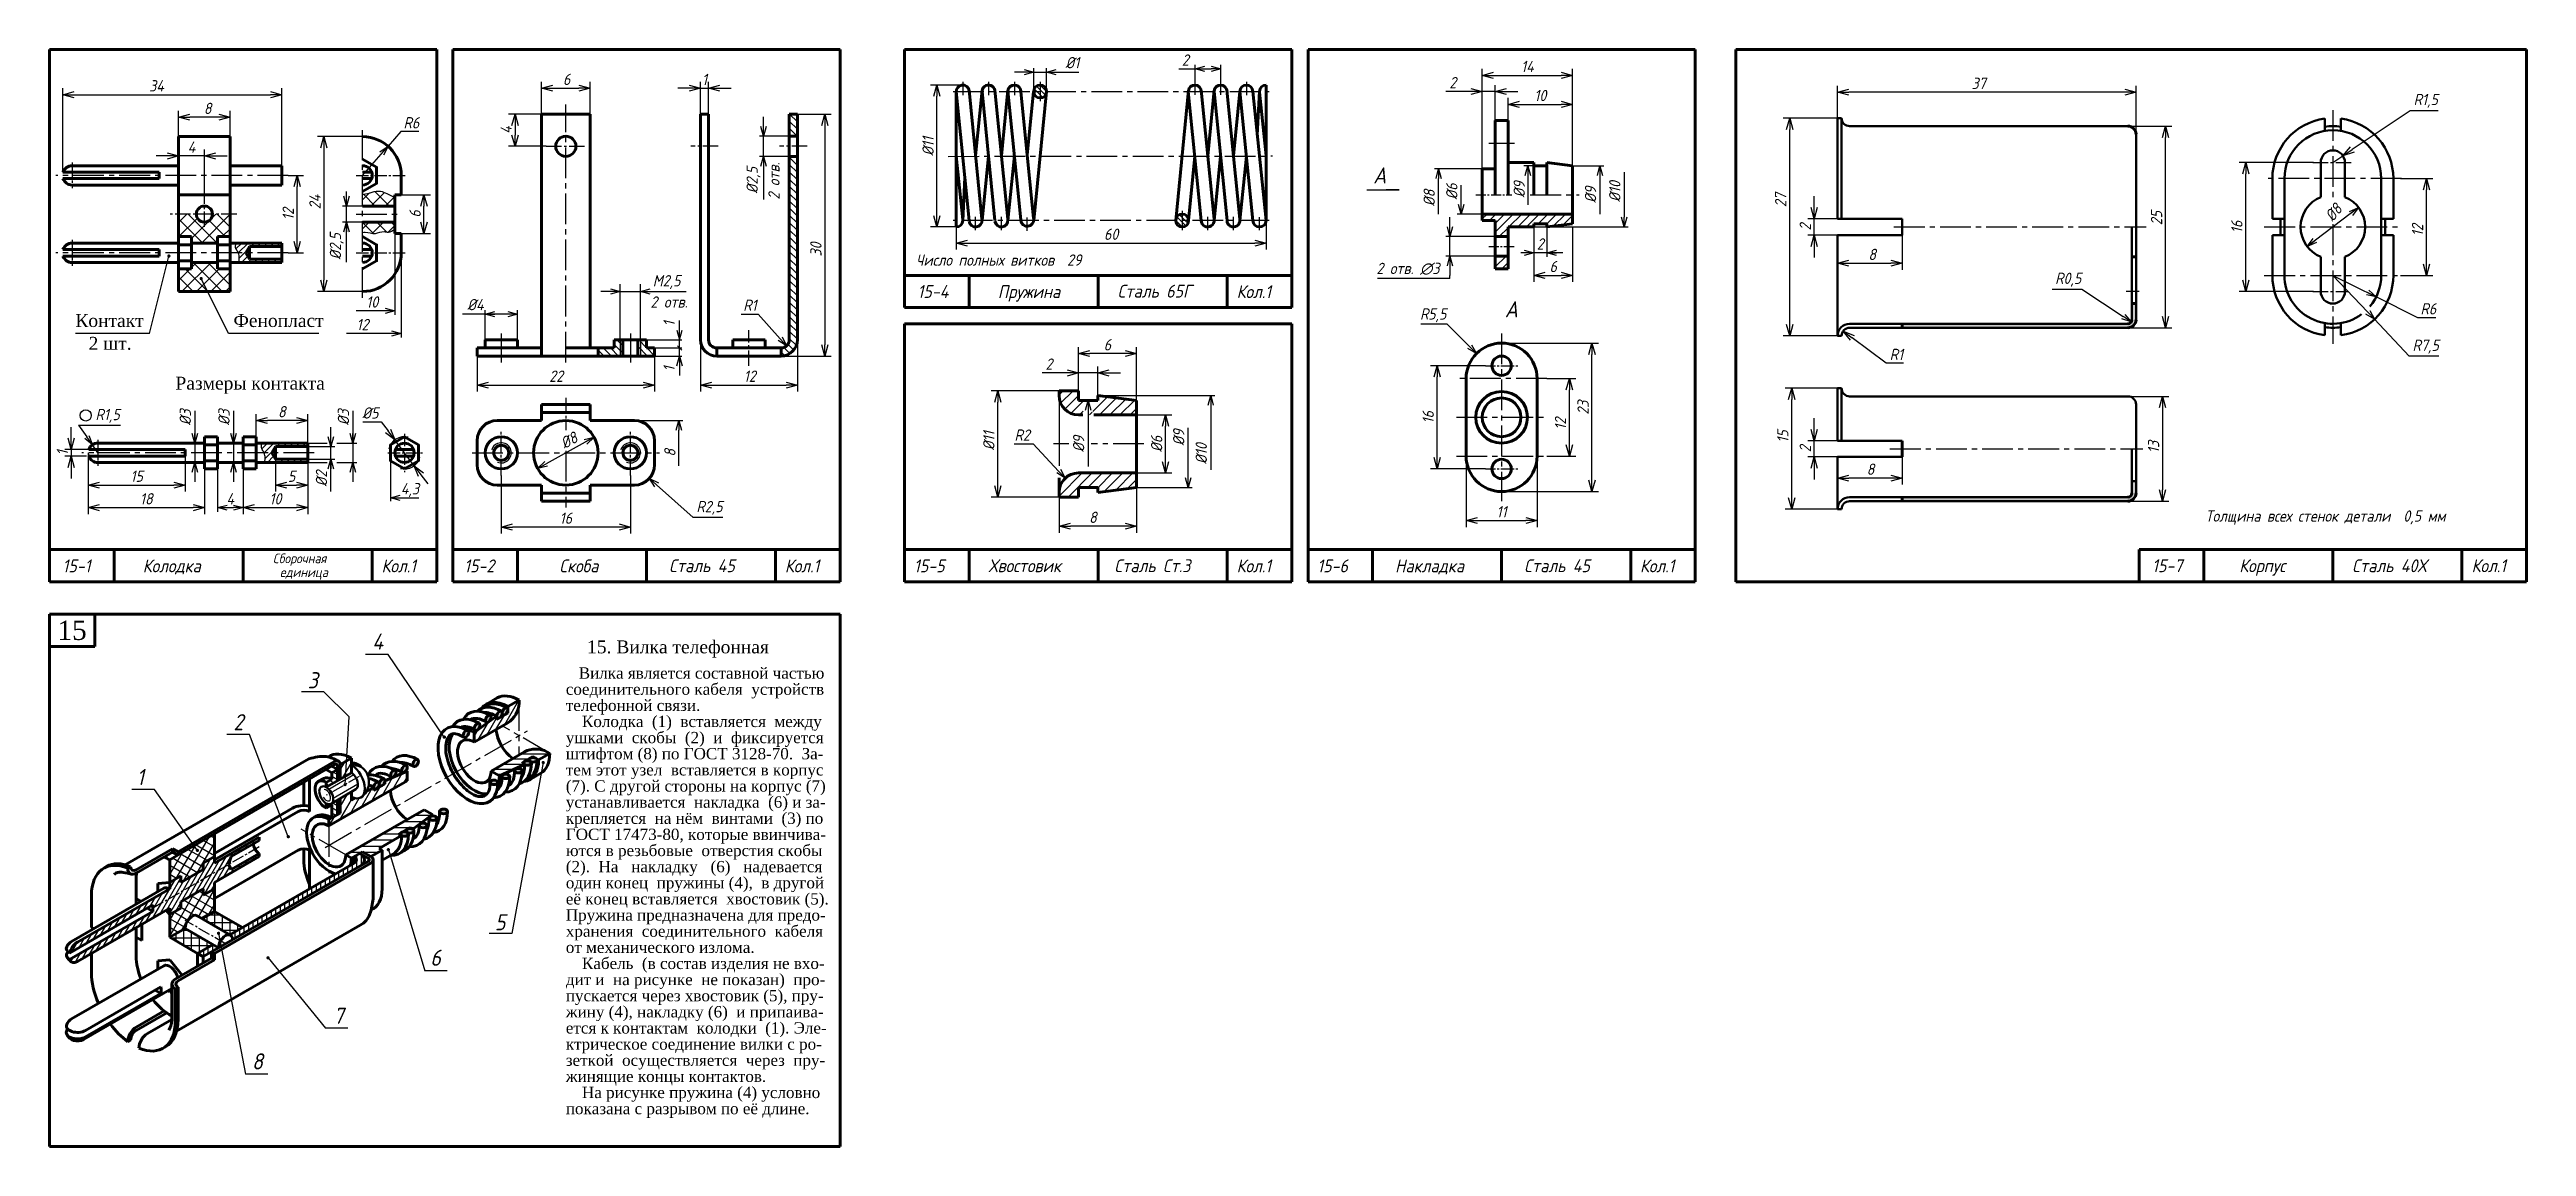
# Model space of a CAD drawing. Header units: millimetres. Extents: x -255 to 513, y 132 to 472.
import ezdxf

# ---------------------------------------------------------------- set-up
doc = ezdxf.new("R2010")
doc.units = ezdxf.units.MM
doc.header["$LTSCALE"] = 0.5
doc.linetypes.add('CENTER2', pattern=[28.575, 19.05, -3.175, 3.175, -3.175])
doc.styles.get("Standard").update_dxf_attribs({"font": 'isocpeui.ttf', "width": 0.9})
doc.styles.add('стиль1', font='TIMES.TTF')
doc.dimstyles.new('Standart 1', dxfattribs={"dimtxt": 3.5, "dimasz": 3.5, "dimexe": 2, "dimexo": 0, "dimgap": 1, "dimtad": 1, "dimtoh": 1, "dimdec": 0, "dimtxsty": 'Standard', "dimblk": 'OPEN30', "dimcen": 2.5, "dimadec": 0, "dimazin": 0, "dimtfac": 1, "dimtdec": 0, "dimtmove": 0, "dimatfit": 3, "dimldrblk": 'DOTSMALL', "dimfxl": 0, "dimarcsym": 0})
pattern_1 = [(45, (53, -39), (-1.571545, 1.571545), [])]
pattern_2 = [(135, (-20, 287), (-0.740871, -0.740871), [])]
pattern_3 = [(135, (-285, 287), (-1.122532, -1.122532), [])]

msp = doc.modelspace()

# ---------------------------------------------------------------- texts
at = {"color": 7, "lineweight": -3, "width": 0.9}
msp.add_text('2 отв.', height=3.5, rotation=90, dxfattribs=at).set_placement((-28.75, 425.5))
for s, height, p in [('A', 5, (155.21, 430.48)), ('2 отв. ∅3', 3.5, (156.22, 402.41)), ('2 отв.', 3.5, (-68.75, 392)), ('R', 3.5, (169.72, 388.3)), ('5,5', 3.5, (172.24, 388.3)), ('4', 5, (-155, 286)), ('3', 5, (-175, 274)), ('2', 5, (-198, 261)), ('1', 5, (-228, 244)), ('5', 5, (-117, 199)), ('6', 5, (-137, 188)), ('7', 5, (-167, 170)), ('8', 5, (-192.26, 155.88))]:
    msp.add_text(s, height=height, dxfattribs=at).set_placement(p)
at = {"color": 7, "width": 0.9}
msp.add_text('%%c8', height=3.5, rotation=50.89299, dxfattribs=at).set_placement((452.55, 418.41))
for s, height, p in [('Число полных витков  29', 3.5, (13.53, 405)), ('15-4', 4, (14, 395)), ('Пружина', 4, (38.89, 394.95)), ('Сталь 65Г', 4, (76, 395.1)), ('Кол.1', 4, (112.89, 394.95)), ('A', 5, (196, 389)), ('Толщина всех стенок детали  0,5 мм', 3.5, (413.12, 325.66)), ('Сборочная', 3, (-185.77, 312.78)), ('15-1', 4, (-250.97, 309.95)), ('Колодка', 4, (-226.11, 309.95)), ('единица', 3, (-183.61, 308.48)), ('Кол.1', 4, (-152.11, 309.95)), ('15-2', 4, (-126.5, 309.95)), ('Скоба', 4, (-97, 309.95)), ('Сталь 45', 4, (-63, 310)), ('Кол.1', 4, (-27.11, 309.95)), ('15-5', 4, (12.89, 309.95)), ('Хвостовик', 4, (36, 310)), ('Сталь Ст.3', 4, (75, 310)), ('Кол.1', 4, (112.89, 309.95)), ('15-6', 4, (137.89, 309.95)), ('Накладка', 4, (162, 309.95)), ('Сталь 45', 4, (202, 310)), ('Кол.1', 4, (237.89, 309.95)), ('15-7', 4, (396.6, 310)), ('Корпус', 4, (423.6, 310)), ('Сталь 40Х', 4, (458.6, 310)), ('Кол.1', 4, (495.6, 310))]:
    msp.add_text(s, height=height, dxfattribs=at).set_placement(p)
at = {"color": 7, "lineweight": -3, "ltscale": 0.5, "style": 'стиль1'}
for s, p in [('Контакт', (-247, 386)), ('Фенопласт', (-198, 386)), ('2 шт.', (-242.89, 378.94))]:
    msp.add_text(s, height=4, dxfattribs=at).set_placement(p)
at = {"color": 7, "ltscale": 0.5, "style": 'стиль1'}
msp.add_text('Размеры контакта', height=4, dxfattribs=at).set_placement((-215.98, 366.59))
at = {"color": 7, "lineweight": 60, "style": 'стиль1'}
msp.add_text('15', height=6, dxfattribs=at).set_placement((-252.55, 289))
at = {"color": 7, "style": 'стиль1'}
for s, height, p in [('15. Вилка телефонная', 4, (-88.42, 284.85)), ('Вилка является составной частью', 3.5, (-91, 277)), ('телефонной связи.', 3.5, (-95, 267)), ('соединительного кабеля  устройств', 3.5, (-95, 272)), ('Колодка  (1)  вставляется  между', 3.5, (-90, 262)), ('ушками  скобы  (2)  и  фиксируется', 3.5, (-95, 257)), ('штифтом (8) по ГОСТ 3128-70.  За-', 3.5, (-95, 252)), ('тем этот узел  вставляется в корпус', 3.5, (-95, 247)), ('(7). С другой стороны на корпус (7)', 3.5, (-95, 242)), ('устанавливается  накладка  (6) и за-', 3.5, (-95, 237)), ('крепляется  на нём  винтами  (3) по', 3.5, (-95, 232)), ('ГОСТ 17473-80, которые ввинчива-', 3.5, (-95, 227)), ('ются в резьбовые  отверстия скобы', 3.5, (-95, 222)), ('один конец  пружины (4),  в другой', 3.5, (-95, 212)), ('(2).  На   накладку   (6)   надевается', 3.5, (-95, 217)), ('её конец вставляется  хвостовик (5).', 3.5, (-95, 207)), ('хранения  соединительного  кабеля', 3.5, (-95, 197)), ('Пружина предназначена для предо-', 3.5, (-95, 202)), ('от механического излома.', 3.5, (-95, 192)), ('дит и  на рисунке  не показан)  про-', 3.5, (-95, 182)), ('Кабель  (в состав изделия не вхо-', 3.5, (-90, 187)), ('пускается через хвостовик (5), пру-', 3.5, (-95, 177)), ('жину (4), накладку (6)  и припаива-', 3.5, (-95, 172)), ('ется к контактам  колодки  (1). Эле-', 3.5, (-95, 167)), ('ктрическое соединение вилки с ро-', 3.5, (-95, 162)), ('жинящие концы контактов.', 3.5, (-95, 152)), ('зеткой  осуществляется  через  пру-', 3.5, (-95, 157)), ('На рисунке пружина (4) условно', 3.5, (-90, 147)), ('показана с разрывом по её длине.', 3.5, (-95, 142))]:
    msp.add_text(s, height=height, dxfattribs=at).set_placement(p)
at = {"color": 7, "lineweight": -3, "char_height": 3.5, "attachment_point": 5}
for s, insert in [('%%c1', (62, 467.93)), ('2', (97, 468.75)), ('R6', (-142.86, 449.3)), ('2', (207, 411.75)), ('M2,5', (-63.75, 399.93)), ('R0,5', (370.6, 400.68)), ('10', (-155, 393.75)), ('%%c4', (-123, 392.93)), ('R1', (-37.93, 392.75)), ('R6', (482.2, 391.64)), ('12', (-158, 386.75)), ('R7,5', (481.38, 379.93)), ('R1,5', (-237, 358.46)), ('R2', (46.42, 352.5)), ('4', (-199, 332.75)), ('4,3', (-143.3, 335.46)), ('R2,5', (-50.48, 329.93))]:
    msp.add_mtext(s, dxfattribs=dict(at, insert=insert))
at = {"color": 7, "lineweight": -3, "char_height": 3.5, "attachment_point": 5, "rotation": 90}
for s, insert in [('%%c2,5', (-36.85, 431.5)), ('%%c6', (179.56, 428)), ('%%c9', (222.56, 427)), ('%%c10', (230.07, 428)), ('%%c8', (172.56, 426)), ('%%c2,5', (-166, 411)), ('1', (-63, 387)), ('1', (-63, 373)), ('%%c3', (-212.93, 358)), ('%%c3', (-200.93, 358)), ('%%c3', (-163.93, 358)), ('%%c9', (94.93, 351.75)), ('8', (-62.75, 347)), ('%%c9', (63.93, 349.75)), ('%%c10', (101.93, 346.75)), ('%%c2', (-170.73, 339))]:
    msp.add_mtext(s, dxfattribs=dict(at, insert=insert))
at = {"color": 7, "char_height": 3.5, "attachment_point": 5}
for s, insert, rotation in [('%%c9', (200.46, 428.65), 90), ('%%c8', (-94.04, 350.88), 29.0546)]:
    msp.add_mtext(s, dxfattribs=dict(at, insert=insert, rotation=rotation))

# ---------------------------------------------------------------- blocks, each defined once
blk = doc.blocks.new('_Open30')
at = {"color": 0, "linetype": 'ByBlock', "lineweight": -2}
for p, q in [((-1, 0.27), (0, 0)), ((0, 0), (-1, -0.27)), ((0, 0), (-1, 0))]:
    blk.add_line(p, q, dxfattribs=at)
blk = doc.blocks.new('*D50')
at = {"color": 0, "lineweight": -2}
for p, q in [((60.35, 371.75), (52.61, 371.75)), ((63.85, 364.75), (63.85, 373.75)), ((69.85, 371.75), (63.85, 371.75)), ((69.85, 364.75), (69.85, 373.75)), ((73.35, 371.75), (76.85, 371.75))]:
    blk.add_line(p, q, dxfattribs=at)
at = {"color": 0, "lineweight": -2, "xscale": 3.5, "yscale": 3.5, "zscale": 3.5}
blk.add_blockref('_Open30', (63.85, 371.75), dxfattribs=at)
at = {"color": 0, "lineweight": -2, "xscale": 3.5, "yscale": 3.5, "zscale": 3.5, "rotation": 180}
blk.add_blockref('_Open30', (69.85, 371.75), dxfattribs=at)
at = {"color": 0, "lineweight": -3, "insert": (54.73, 374.5), "char_height": 3.5, "attachment_point": 5}
blk.add_mtext('2', dxfattribs=at)
blk = doc.blocks.new('_DotSmall')
at = {"color": 0, "linetype": 'ByBlock', "const_width": 0.5}
blk.add_lwpolyline([(-0.0625, 0, 1), (0.0625, 0, 1)], format="xyb", close=True, dxfattribs=at)
blk = doc.blocks.new('*D51')
at = {"color": 0, "lineweight": -2}
for p, q in [((63.85, 363.25), (63.85, 379.75)), ((78.35, 377.75), (67.35, 377.75)), ((81.85, 363.25), (81.85, 379.75))]:
    blk.add_line(p, q, dxfattribs=at)
at = {"color": 0, "lineweight": -2, "xscale": 3.5, "yscale": 3.5, "zscale": 3.5, "rotation": 180}
blk.add_blockref('_Open30', (63.85, 377.75), dxfattribs=at)
at = {"color": 0, "lineweight": -2, "xscale": 3.5, "yscale": 3.5, "zscale": 3.5}
blk.add_blockref('_Open30', (81.85, 377.75), dxfattribs=at)
at = {"color": 0, "lineweight": -3, "insert": (72.85, 380.5), "char_height": 3.5, "attachment_point": 5}
blk.add_mtext('6', dxfattribs=at)
blk = doc.blocks.new('*D52')
at = {"color": 0, "lineweight": -2}
for p, q in [((57.85, 366.25), (36.85, 366.25)), ((38.85, 336.75), (38.85, 362.75)), ((57.85, 333.25), (36.85, 333.25))]:
    blk.add_line(p, q, dxfattribs=at)
at = {"color": 0, "lineweight": -2, "xscale": 3.5, "yscale": 3.5, "zscale": 3.5}
for p, rotation in [((38.85, 366.25), 90), ((38.85, 333.25), 270)]:
    blk.add_blockref('_Open30', p, dxfattribs=dict(at, rotation=rotation))
at = {"color": 0, "lineweight": -3, "insert": (36.1, 350.75), "char_height": 3.5, "attachment_point": 5, "rotation": 90}
blk.add_mtext('%%c11', dxfattribs=at)
blk = doc.blocks.new('*D53')
at = {"color": 0, "lineweight": -2}
for p, q in [((57.85, 333.25), (57.85, 322.25)), ((81.85, 336.25), (81.85, 322.25)), ((78.35, 324.25), (61.35, 324.25))]:
    blk.add_line(p, q, dxfattribs=at)
at = {"color": 0, "lineweight": -2, "xscale": 3.5, "yscale": 3.5, "zscale": 3.5, "rotation": 180}
blk.add_blockref('_Open30', (57.85, 324.25), dxfattribs=at)
at = {"color": 0, "lineweight": -2, "xscale": 3.5, "yscale": 3.5, "zscale": 3.5}
blk.add_blockref('_Open30', (81.85, 324.25), dxfattribs=at)
at = {"color": 0, "lineweight": -3, "insert": (68.35, 327), "char_height": 3.5, "attachment_point": 5}
blk.add_mtext('8', dxfattribs=at)
blk = doc.blocks.new('*D54')
at = {"color": 0, "lineweight": -2}
for p, q in [((81.85, 358.75), (92.85, 358.75)), ((90.85, 344.25), (90.85, 355.25)), ((81.85, 340.75), (92.85, 340.75))]:
    blk.add_line(p, q, dxfattribs=at)
at = {"color": 0, "lineweight": -2, "xscale": 3.5, "yscale": 3.5, "zscale": 3.5}
for p, rotation in [((90.85, 358.75), 90), ((90.85, 340.75), 270)]:
    blk.add_blockref('_Open30', p, dxfattribs=dict(at, rotation=rotation))
at = {"color": 0, "lineweight": -3, "insert": (88.1, 349.75), "char_height": 3.5, "attachment_point": 5, "rotation": 90}
blk.add_mtext('%%c6', dxfattribs=at)
blk = doc.blocks.new('*D55')
at = {"color": 0, "lineweight": -2}
for p, q in [((26, 419), (26, 410)), ((122, 419), (122, 410)), ((29.5, 412), (118.5, 412))]:
    blk.add_line(p, q, dxfattribs=at)
at = {"color": 0, "lineweight": -2, "xscale": 3.5, "yscale": 3.5, "zscale": 3.5, "rotation": 180}
blk.add_blockref('_Open30', (26, 412), dxfattribs=at)
at = {"color": 0, "lineweight": -2, "xscale": 3.5, "yscale": 3.5, "zscale": 3.5}
blk.add_blockref('_Open30', (122, 412), dxfattribs=at)
at = {"color": 0, "lineweight": -3, "insert": (74, 414.75), "char_height": 3.5, "attachment_point": 5}
blk.add_mtext('60', dxfattribs=at)
blk = doc.blocks.new('*D56')
at = {"color": 0, "lineweight": -2}
for p, q in [((28, 461), (18, 461)), ((20, 420.5), (20, 457.5)), ((26, 417), (18, 417))]:
    blk.add_line(p, q, dxfattribs=at)
at = {"color": 0, "lineweight": -2, "xscale": 3.5, "yscale": 3.5, "zscale": 3.5}
for p, rotation in [((20, 461), 90), ((20, 417), 270)]:
    blk.add_blockref('_Open30', p, dxfattribs=dict(at, rotation=rotation))
at = {"color": 0, "lineweight": -3, "insert": (17.25, 442), "char_height": 3.5, "attachment_point": 5, "rotation": 90}
blk.add_mtext('%%c11', dxfattribs=at)
blk = doc.blocks.new('*D57')
at = {"color": 0, "lineweight": -2}
for p, q in [((197, 450), (197, 457)), ((200.5, 455), (213.5, 455)), ((217, 451), (217, 457))]:
    blk.add_line(p, q, dxfattribs=at)
at = {"color": 0, "lineweight": -2, "xscale": 3.5, "yscale": 3.5, "zscale": 3.5, "rotation": 180}
blk.add_blockref('_Open30', (197, 455), dxfattribs=at)
at = {"color": 0, "lineweight": -2, "xscale": 3.5, "yscale": 3.5, "zscale": 3.5}
blk.add_blockref('_Open30', (217, 455), dxfattribs=at)
at = {"color": 0, "lineweight": -3, "insert": (207, 457.75), "char_height": 3.5, "attachment_point": 5}
blk.add_mtext('10', dxfattribs=at)
blk = doc.blocks.new('*D58')
at = {"color": 0, "lineweight": -2}
for p, q in [((189, 451), (189, 461)), ((193, 450), (193, 461)), ((185.5, 459), (177.76, 459)), ((193, 459), (189, 459)), ((196.5, 459), (200, 459))]:
    blk.add_line(p, q, dxfattribs=at)
at = {"color": 0, "lineweight": -2, "xscale": 3.5, "yscale": 3.5, "zscale": 3.5}
blk.add_blockref('_Open30', (189, 459), dxfattribs=at)
at = {"color": 0, "lineweight": -2, "xscale": 3.5, "yscale": 3.5, "zscale": 3.5, "rotation": 180}
blk.add_blockref('_Open30', (193, 459), dxfattribs=at)
at = {"color": 0, "lineweight": -3, "insert": (179.88, 461.75), "char_height": 3.5, "attachment_point": 5}
blk.add_mtext('2', dxfattribs=at)
blk = doc.blocks.new('*D59')
at = {"color": 0, "lineweight": -2}
for p, q in [((205, 417), (205, 400)), ((217, 417), (217, 400)), ((208.5, 402), (213.5, 402))]:
    blk.add_line(p, q, dxfattribs=at)
at = {"color": 0, "lineweight": -2, "xscale": 3.5, "yscale": 3.5, "zscale": 3.5, "rotation": 180}
blk.add_blockref('_Open30', (205, 402), dxfattribs=at)
at = {"color": 0, "lineweight": -2, "xscale": 3.5, "yscale": 3.5, "zscale": 3.5}
blk.add_blockref('_Open30', (217, 402), dxfattribs=at)
at = {"color": 0, "lineweight": -3, "insert": (211, 404.75), "char_height": 3.5, "attachment_point": 5}
blk.add_mtext('6', dxfattribs=at)
blk = doc.blocks.new('*D60')
at = {"color": 0, "lineweight": -2}
for p, q in [((189, 435), (189, 466)), ((192.5, 464), (213.5, 464)), ((217, 435), (217, 466))]:
    blk.add_line(p, q, dxfattribs=at)
at = {"color": 0, "lineweight": -2, "xscale": 3.5, "yscale": 3.5, "zscale": 3.5, "rotation": 180}
blk.add_blockref('_Open30', (189, 464), dxfattribs=at)
at = {"color": 0, "lineweight": -2, "xscale": 3.5, "yscale": 3.5, "zscale": 3.5}
blk.add_blockref('_Open30', (217, 464), dxfattribs=at)
at = {"color": 0, "lineweight": -3, "insert": (203, 466.75), "char_height": 3.5, "attachment_point": 5}
blk.add_mtext('14', dxfattribs=at)
blk = doc.blocks.new('*D61')
at = {"color": 0, "lineweight": -2}
for p, q in [((209, 370), (218, 370)), ((216, 349.5), (216, 366.5)), ((209, 346), (218, 346))]:
    blk.add_line(p, q, dxfattribs=at)
at = {"color": 0, "lineweight": -2, "xscale": 3.5, "yscale": 3.5, "zscale": 3.5}
for p, rotation in [((216, 370), 90), ((216, 346), 270)]:
    blk.add_blockref('_Open30', p, dxfattribs=dict(at, rotation=rotation))
at = {"color": 0, "lineweight": -3, "insert": (213.25, 356), "char_height": 3.5, "attachment_point": 5, "rotation": 90}
blk.add_mtext('12', dxfattribs=at)
blk = doc.blocks.new('*D62')
at = {"color": 0, "lineweight": -2}
for p, q in [((195, 381), (225, 381)), ((223, 338.5), (223, 377.5)), ((195, 335), (225, 335))]:
    blk.add_line(p, q, dxfattribs=at)
at = {"color": 0, "lineweight": -2, "xscale": 3.5, "yscale": 3.5, "zscale": 3.5}
for p, rotation in [((223, 381), 90), ((223, 335), 270)]:
    blk.add_blockref('_Open30', p, dxfattribs=dict(at, rotation=rotation))
at = {"color": 0, "lineweight": -3, "insert": (220.25, 361), "char_height": 3.5, "attachment_point": 5, "rotation": 90}
blk.add_mtext('23', dxfattribs=at)
blk = doc.blocks.new('*D63')
at = {"color": 0, "lineweight": -2}
for p, q in [((190, 374), (173, 374)), ((175, 345.5), (175, 370.5)), ((190, 342), (173, 342))]:
    blk.add_line(p, q, dxfattribs=at)
at = {"color": 0, "lineweight": -2, "xscale": 3.5, "yscale": 3.5, "zscale": 3.5}
for p, rotation in [((175, 374), 90), ((175, 342), 270)]:
    blk.add_blockref('_Open30', p, dxfattribs=dict(at, rotation=rotation))
at = {"color": 0, "lineweight": -3, "insert": (172.25, 358), "char_height": 3.5, "attachment_point": 5, "rotation": 90}
blk.add_mtext('16', dxfattribs=at)
blk = doc.blocks.new('*D64')
at = {"color": 0, "lineweight": -2}
for p, q in [((184, 346), (184, 324)), ((206, 346), (206, 324)), ((187.5, 326), (202.5, 326))]:
    blk.add_line(p, q, dxfattribs=at)
at = {"color": 0, "lineweight": -2, "xscale": 3.5, "yscale": 3.5, "zscale": 3.5, "rotation": 180}
blk.add_blockref('_Open30', (184, 326), dxfattribs=at)
at = {"color": 0, "lineweight": -2, "xscale": 3.5, "yscale": 3.5, "zscale": 3.5}
blk.add_blockref('_Open30', (206, 326), dxfattribs=at)
at = {"color": 0, "lineweight": -3, "insert": (195, 328.75), "char_height": 3.5, "attachment_point": 5}
blk.add_mtext('11', dxfattribs=at)
blk = doc.blocks.new('*D65')
at = {"color": 0, "lineweight": -2}
for p, q in [((-122.5, 377), (-122.5, 366)), ((-67.5, 377), (-67.5, 366)), ((-119, 368), (-71, 368))]:
    blk.add_line(p, q, dxfattribs=at)
at = {"color": 0, "lineweight": -2, "xscale": 3.5, "yscale": 3.5, "zscale": 3.5, "rotation": 180}
blk.add_blockref('_Open30', (-122.5, 368), dxfattribs=at)
at = {"color": 0, "lineweight": -2, "xscale": 3.5, "yscale": 3.5, "zscale": 3.5}
blk.add_blockref('_Open30', (-67.5, 368), dxfattribs=at)
at = {"color": 0, "lineweight": -3, "insert": (-98, 370.75), "char_height": 3.5, "attachment_point": 5}
blk.add_mtext('22', dxfattribs=at)
blk = doc.blocks.new('*D66')
at = {"color": 0, "lineweight": -2}
for p, q in [((-53.25, 382), (-53.25, 366)), ((-23.25, 382), (-23.25, 366)), ((-49.75, 368), (-26.75, 368))]:
    blk.add_line(p, q, dxfattribs=at)
at = {"color": 0, "lineweight": -2, "xscale": 3.5, "yscale": 3.5, "zscale": 3.5, "rotation": 180}
blk.add_blockref('_Open30', (-53.25, 368), dxfattribs=at)
at = {"color": 0, "lineweight": -2, "xscale": 3.5, "yscale": 3.5, "zscale": 3.5}
blk.add_blockref('_Open30', (-23.25, 368), dxfattribs=at)
at = {"color": 0, "lineweight": -3, "insert": (-38, 370.75), "char_height": 3.5, "attachment_point": 5}
blk.add_mtext('12', dxfattribs=at)
blk = doc.blocks.new('*D67')
at = {"color": 0, "lineweight": -2}
for p, q in [((-102.5, 452), (-112.75, 452)), ((-110.75, 448.5), (-110.75, 445.5)), ((-101.12, 442), (-112.75, 442))]:
    blk.add_line(p, q, dxfattribs=at)
at = {"color": 0, "lineweight": -2, "xscale": 3.5, "yscale": 3.5, "zscale": 3.5}
for p, rotation in [((-110.75, 452), 90), ((-110.75, 442), 270)]:
    blk.add_blockref('_Open30', p, dxfattribs=dict(at, rotation=rotation))
at = {"color": 0, "lineweight": -3, "insert": (-113.5, 447.05), "char_height": 3.5, "attachment_point": 5, "rotation": 90}
blk.add_mtext('4', dxfattribs=at)
blk = doc.blocks.new('*D68')
at = {"color": 0, "lineweight": -2}
for p, q in [((-102.5, 452), (-102.5, 462)), ((-87.5, 452), (-87.5, 462)), ((-99, 460), (-91, 460))]:
    blk.add_line(p, q, dxfattribs=at)
at = {"color": 0, "lineweight": -2, "xscale": 3.5, "yscale": 3.5, "zscale": 3.5, "rotation": 180}
blk.add_blockref('_Open30', (-102.5, 460), dxfattribs=at)
at = {"color": 0, "lineweight": -2, "xscale": 3.5, "yscale": 3.5, "zscale": 3.5}
blk.add_blockref('_Open30', (-87.5, 460), dxfattribs=at)
at = {"color": 0, "lineweight": -3, "insert": (-94.75, 462.75), "char_height": 3.5, "attachment_point": 5}
blk.add_mtext('6', dxfattribs=at)
blk = doc.blocks.new('*D69')
at = {"color": 0, "lineweight": -2}
for p, q in [((-53.25, 452), (-53.25, 462)), ((-50.75, 452), (-50.75, 462)), ((-56.75, 460), (-60.25, 460)), ((-53.25, 460), (-50.75, 460)), ((-47.25, 460), (-43.75, 460))]:
    blk.add_line(p, q, dxfattribs=at)
at = {"color": 0, "lineweight": -2, "xscale": 3.5, "yscale": 3.5, "zscale": 3.5}
blk.add_blockref('_Open30', (-53.25, 460), dxfattribs=at)
at = {"color": 0, "lineweight": -2, "xscale": 3.5, "yscale": 3.5, "zscale": 3.5, "rotation": 180}
blk.add_blockref('_Open30', (-50.75, 460), dxfattribs=at)
at = {"color": 0, "lineweight": -3, "insert": (-52, 462.75), "char_height": 3.5, "attachment_point": 5}
blk.add_mtext('1', dxfattribs=at)
blk = doc.blocks.new('*D70')
at = {"color": 0, "lineweight": -2}
for p, q in [((-23.25, 452), (-12.75, 452)), ((-14.75, 448.5), (-14.75, 380.5)), ((-28.25, 377), (-12.75, 377))]:
    blk.add_line(p, q, dxfattribs=at)
at = {"color": 0, "lineweight": -2, "xscale": 3.5, "yscale": 3.5, "zscale": 3.5}
for p, rotation in [((-14.75, 452), 90), ((-14.75, 377), 270)]:
    blk.add_blockref('_Open30', p, dxfattribs=dict(at, rotation=rotation))
at = {"color": 0, "lineweight": -3, "insert": (-17.5, 410), "char_height": 3.5, "attachment_point": 5, "rotation": 90}
blk.add_mtext('30', dxfattribs=at)
blk = doc.blocks.new('*D71')
at = {"color": 0, "lineweight": -2}
for p, q in [((-115, 340), (-115, 322)), ((-75, 340), (-75, 322)), ((-78.5, 324), (-111.5, 324))]:
    blk.add_line(p, q, dxfattribs=at)
at = {"color": 0, "lineweight": -2, "xscale": 3.5, "yscale": 3.5, "zscale": 3.5, "rotation": 180}
blk.add_blockref('_Open30', (-115, 324), dxfattribs=at)
at = {"color": 0, "lineweight": -2, "xscale": 3.5, "yscale": 3.5, "zscale": 3.5}
blk.add_blockref('_Open30', (-75, 324), dxfattribs=at)
at = {"color": 0, "lineweight": -3, "insert": (-95, 326.75), "char_height": 3.5, "attachment_point": 5}
blk.add_mtext('16', dxfattribs=at)
blk = doc.blocks.new('*D72')
at = {"color": 0, "lineweight": -2}
for p, q in [((-146, 427), (-136.96, 427)), ((-138.96, 418.5), (-138.96, 423.5)), ((-146, 415), (-136.96, 415))]:
    blk.add_line(p, q, dxfattribs=at)
at = {"color": 0, "lineweight": -2, "xscale": 3.5, "yscale": 3.5, "zscale": 3.5}
for p, rotation in [((-138.96, 427), 90), ((-138.96, 415), 270)]:
    blk.add_blockref('_Open30', p, dxfattribs=dict(at, rotation=rotation))
at = {"color": 0, "lineweight": -3, "insert": (-141.71, 421.03), "char_height": 3.5, "attachment_point": 5, "rotation": 90}
blk.add_mtext('6', dxfattribs=at)
blk = doc.blocks.new('*D73')
at = {"color": 0, "lineweight": -2}
for p, q in [((-218.5, 439), (-222, 439)), ((-215, 436), (-215, 441)), ((-207, 439), (-215, 439)), ((-207, 425), (-207, 441)), ((-203.5, 439), (-200, 439))]:
    blk.add_line(p, q, dxfattribs=at)
at = {"color": 0, "lineweight": -2, "xscale": 3.5, "yscale": 3.5, "zscale": 3.5}
blk.add_blockref('_Open30', (-215, 439), dxfattribs=at)
at = {"color": 0, "lineweight": -2, "xscale": 3.5, "yscale": 3.5, "zscale": 3.5, "rotation": 180}
blk.add_blockref('_Open30', (-207, 439), dxfattribs=at)
at = {"color": 0, "lineweight": -3, "insert": (-211, 441.75), "char_height": 3.5, "attachment_point": 5}
blk.add_mtext('4', dxfattribs=at)
blk = doc.blocks.new('*D74')
at = {"color": 0, "lineweight": -2}
for p, q in [((-215, 445), (-215, 453)), ((-199, 445), (-199, 453)), ((-202.5, 451), (-211.5, 451))]:
    blk.add_line(p, q, dxfattribs=at)
at = {"color": 0, "lineweight": -2, "xscale": 3.5, "yscale": 3.5, "zscale": 3.5, "rotation": 180}
blk.add_blockref('_Open30', (-215, 451), dxfattribs=at)
at = {"color": 0, "lineweight": -2, "xscale": 3.5, "yscale": 3.5, "zscale": 3.5}
blk.add_blockref('_Open30', (-199, 451), dxfattribs=at)
at = {"color": 0, "lineweight": -3, "insert": (-206, 453.75), "char_height": 3.5, "attachment_point": 5}
blk.add_mtext('8', dxfattribs=at)
blk = doc.blocks.new('*D75')
at = {"color": 0, "lineweight": -2}
for p, q in [((-181, 433), (-176.28, 433)), ((-178.28, 412.5), (-178.28, 429.5)), ((-181, 409), (-176.28, 409))]:
    blk.add_line(p, q, dxfattribs=at)
at = {"color": 0, "lineweight": -2, "xscale": 3.5, "yscale": 3.5, "zscale": 3.5}
for p, rotation in [((-178.28, 433), 90), ((-178.28, 409), 270)]:
    blk.add_blockref('_Open30', p, dxfattribs=dict(at, rotation=rotation))
at = {"color": 0, "lineweight": -3, "insert": (-181.03, 421), "char_height": 3.5, "attachment_point": 5, "rotation": 90}
blk.add_mtext('12', dxfattribs=at)
blk = doc.blocks.new('*D76')
at = {"color": 0, "lineweight": -2}
for p, q in [((-250.83, 434), (-250.83, 460)), ((-247.33, 458), (-186.5, 458)), ((-183, 436), (-183, 460))]:
    blk.add_line(p, q, dxfattribs=at)
at = {"color": 0, "lineweight": -2, "xscale": 3.5, "yscale": 3.5, "zscale": 3.5, "rotation": 180}
blk.add_blockref('_Open30', (-250.83, 458), dxfattribs=at)
at = {"color": 0, "lineweight": -2, "xscale": 3.5, "yscale": 3.5, "zscale": 3.5}
blk.add_blockref('_Open30', (-183, 458), dxfattribs=at)
at = {"color": 0, "lineweight": -3, "insert": (-221.83, 460.75), "char_height": 3.5, "attachment_point": 5}
blk.add_mtext('34', dxfattribs=at)
blk = doc.blocks.new('*D77')
at = {"color": 0, "lineweight": -2}
for p, q in [((-157.93, 356.6), (-152.2, 356.6)), ((-152.2, 356.6), (-150.1, 353.8)), ((-142, 343), (-148, 351)), ((-139.9, 340.2), (-137.8, 337.4))]:
    blk.add_line(p, q, dxfattribs=at)
at = {"color": 0, "lineweight": -2, "xscale": 3.5, "yscale": 3.5, "zscale": 3.5}
for p, rotation in [((-148, 351), 306.8698976458435), ((-142, 343), 126.8698976458435)]:
    blk.add_blockref('_Open30', p, dxfattribs=dict(at, rotation=rotation))
at = {"color": 0, "lineweight": -3, "insert": (-155.57, 359.35), "char_height": 3.5, "attachment_point": 5}
blk.add_mtext('%%c5', dxfattribs=at)
blk = doc.blocks.new('*D78')
at = {"color": 0, "lineweight": -2}
for p, q in [((-185, 345), (-185, 335)), ((-175, 344), (-175, 335)), ((-181.5, 337), (-178.5, 337))]:
    blk.add_line(p, q, dxfattribs=at)
at = {"color": 0, "lineweight": -2, "xscale": 3.5, "yscale": 3.5, "zscale": 3.5, "rotation": 180}
blk.add_blockref('_Open30', (-185, 337), dxfattribs=at)
at = {"color": 0, "lineweight": -2, "xscale": 3.5, "yscale": 3.5, "zscale": 3.5}
blk.add_blockref('_Open30', (-175, 337), dxfattribs=at)
at = {"color": 0, "lineweight": -3, "insert": (-180, 339.75), "char_height": 3.5, "attachment_point": 5}
blk.add_mtext('5', dxfattribs=at)
blk = doc.blocks.new('*D79')
at = {"color": 0, "lineweight": -2}
for p, q in [((-243, 347), (-243, 335)), ((-213, 347), (-213, 335)), ((-239.5, 337), (-216.5, 337))]:
    blk.add_line(p, q, dxfattribs=at)
at = {"color": 0, "lineweight": -2, "xscale": 3.5, "yscale": 3.5, "zscale": 3.5, "rotation": 180}
blk.add_blockref('_Open30', (-243, 337), dxfattribs=at)
at = {"color": 0, "lineweight": -2, "xscale": 3.5, "yscale": 3.5, "zscale": 3.5}
blk.add_blockref('_Open30', (-213, 337), dxfattribs=at)
at = {"color": 0, "lineweight": -3, "insert": (-228, 339.75), "char_height": 3.5, "attachment_point": 5}
blk.add_mtext('15', dxfattribs=at)
blk = doc.blocks.new('*D80')
at = {"color": 0, "lineweight": -2}
for p, q in [((-243, 347), (-243, 328)), ((-207, 342), (-207, 328)), ((-239.5, 330), (-210.5, 330))]:
    blk.add_line(p, q, dxfattribs=at)
at = {"color": 0, "lineweight": -2, "xscale": 3.5, "yscale": 3.5, "zscale": 3.5, "rotation": 180}
blk.add_blockref('_Open30', (-243, 330), dxfattribs=at)
at = {"color": 0, "lineweight": -2, "xscale": 3.5, "yscale": 3.5, "zscale": 3.5}
blk.add_blockref('_Open30', (-207, 330), dxfattribs=at)
at = {"color": 0, "lineweight": -3, "insert": (-225, 332.75), "char_height": 3.5, "attachment_point": 5}
blk.add_mtext('18', dxfattribs=at)
blk = doc.blocks.new('*D81')
at = {"color": 0, "lineweight": -2}
for p, q in [((-191, 350), (-191, 359)), ((-178.5, 357), (-187.5, 357)), ((-175, 350), (-175, 359))]:
    blk.add_line(p, q, dxfattribs=at)
at = {"color": 0, "lineweight": -2, "xscale": 3.5, "yscale": 3.5, "zscale": 3.5, "rotation": 180}
blk.add_blockref('_Open30', (-191, 357), dxfattribs=at)
at = {"color": 0, "lineweight": -2, "xscale": 3.5, "yscale": 3.5, "zscale": 3.5}
blk.add_blockref('_Open30', (-175, 357), dxfattribs=at)
at = {"color": 0, "lineweight": -3, "insert": (-183, 359.75), "char_height": 3.5, "attachment_point": 5}
blk.add_mtext('8', dxfattribs=at)
blk = doc.blocks.new('*D82')
at = {"color": 0, "lineweight": -2}
for p, q in [((-195, 342), (-195, 328)), ((-175, 342), (-175, 328)), ((-191.5, 330), (-178.5, 330))]:
    blk.add_line(p, q, dxfattribs=at)
at = {"color": 0, "lineweight": -2, "xscale": 3.5, "yscale": 3.5, "zscale": 3.5, "rotation": 180}
blk.add_blockref('_Open30', (-195, 330), dxfattribs=at)
at = {"color": 0, "lineweight": -2, "xscale": 3.5, "yscale": 3.5, "zscale": 3.5}
blk.add_blockref('_Open30', (-175, 330), dxfattribs=at)
at = {"color": 0, "lineweight": -3, "insert": (-185, 332.75), "char_height": 3.5, "attachment_point": 5}
blk.add_mtext('10', dxfattribs=at)
blk = doc.blocks.new('*D83')
at = {"color": 0, "lineweight": -2}
for p, q in [((-248.28, 351.5), (-248.28, 355)), ((-242.83, 348), (-250.28, 348)), ((-243.51, 346), (-250.28, 346)), ((-248.28, 348), (-248.28, 346)), ((-248.28, 342.5), (-248.28, 339))]:
    blk.add_line(p, q, dxfattribs=at)
at = {"color": 0, "lineweight": -2, "xscale": 3.5, "yscale": 3.5, "zscale": 3.5}
for p, rotation in [((-248.28, 348), 270), ((-248.28, 346), 90)]:
    blk.add_blockref('_Open30', p, dxfattribs=dict(at, rotation=rotation))
at = {"color": 0, "lineweight": -3, "insert": (-251.03, 347), "char_height": 3.5, "attachment_point": 5, "rotation": 90}
blk.add_mtext('1', dxfattribs=at)
blk = doc.blocks.new('*D84')
at = {"color": 0, "lineweight": -2}
for p, q in [((-158, 445), (-172, 445)), ((-170, 441.5), (-170, 400.5)), ((-158, 397), (-172, 397))]:
    blk.add_line(p, q, dxfattribs=at)
at = {"color": 0, "lineweight": -2, "xscale": 3.5, "yscale": 3.5, "zscale": 3.5}
for p, rotation in [((-170, 445), 90), ((-170, 397), 270)]:
    blk.add_blockref('_Open30', p, dxfattribs=dict(at, rotation=rotation))
at = {"color": 0, "lineweight": -3, "insert": (-172.75, 424.76), "char_height": 3.5, "attachment_point": 5, "rotation": 90}
blk.add_mtext('24', dxfattribs=at)
blk = doc.blocks.new('*D85')
at = {"color": 0, "lineweight": -2}
for p, q in [((299.1, 450.75), (299.1, 460.75)), ((391.6, 445.75), (391.6, 460.75)), ((388.1, 458.75), (302.6, 458.75))]:
    blk.add_line(p, q, dxfattribs=at)
at = {"color": 0, "lineweight": -2, "xscale": 3.5, "yscale": 3.5, "zscale": 3.5, "rotation": 180}
blk.add_blockref('_Open30', (299.1, 458.75), dxfattribs=at)
at = {"color": 0, "lineweight": -2, "xscale": 3.5, "yscale": 3.5, "zscale": 3.5}
blk.add_blockref('_Open30', (391.6, 458.75), dxfattribs=at)
at = {"color": 0, "lineweight": -3, "insert": (342.85, 461.52), "char_height": 3.5, "attachment_point": 5}
blk.add_mtext('37', dxfattribs=at)
blk = doc.blocks.new('*D86')
at = {"color": 0, "lineweight": -2}
for p, q in [((299.1, 414.5), (299.1, 403.75)), ((319.1, 414.5), (319.1, 403.75)), ((302.6, 405.75), (315.6, 405.75))]:
    blk.add_line(p, q, dxfattribs=at)
at = {"color": 0, "lineweight": -2, "xscale": 3.5, "yscale": 3.5, "zscale": 3.5, "rotation": 180}
blk.add_blockref('_Open30', (299.1, 405.75), dxfattribs=at)
at = {"color": 0, "lineweight": -2, "xscale": 3.5, "yscale": 3.5, "zscale": 3.5}
blk.add_blockref('_Open30', (319.1, 405.75), dxfattribs=at)
at = {"color": 0, "lineweight": -3, "insert": (309.85, 408.5), "char_height": 3.5, "attachment_point": 5}
blk.add_mtext('8', dxfattribs=at)
blk = doc.blocks.new('*D87')
at = {"color": 0, "lineweight": -2}
for p, q in [((291.85, 423), (291.85, 426.5)), ((299.1, 419.5), (289.85, 419.5)), ((291.85, 414.5), (291.85, 419.5)), ((299.1, 414.5), (289.85, 414.5)), ((291.85, 411), (291.85, 407.5))]:
    blk.add_line(p, q, dxfattribs=at)
at = {"color": 0, "lineweight": -2, "xscale": 3.5, "yscale": 3.5, "zscale": 3.5}
for p, rotation in [((291.85, 419.5), 270), ((291.85, 414.5), 90)]:
    blk.add_blockref('_Open30', p, dxfattribs=dict(at, rotation=rotation))
at = {"color": 0, "lineweight": -3, "insert": (289.1, 417), "char_height": 3.5, "attachment_point": 5, "rotation": 90}
blk.add_mtext('2', dxfattribs=at)
blk = doc.blocks.new('*D88')
at = {"color": 0, "lineweight": -2}
for p, q in [((314.19, 374.75), (303.65, 382.65)), ((319.52, 374.75), (314.19, 374.75))]:
    blk.add_line(p, q, dxfattribs=at)
at = {"color": 0, "lineweight": -2, "xscale": 3.5, "yscale": 3.5, "zscale": 3.5, "rotation": 143.1301023541547}
blk.add_blockref('_Open30', (300.85, 384.75), dxfattribs=at)
at = {"color": 0, "lineweight": -3, "insert": (317.35, 377.5), "char_height": 3.5, "attachment_point": 5}
blk.add_mtext('R1', dxfattribs=at)
blk = doc.blocks.new('*D89')
at = {"color": 0, "lineweight": -2}
for p, q in [((299.1, 345.75), (299.1, 337.17)), ((319.1, 345.75), (319.1, 337.17)), ((315.6, 339.17), (302.6, 339.17))]:
    blk.add_line(p, q, dxfattribs=at)
at = {"color": 0, "lineweight": -2, "xscale": 3.5, "yscale": 3.5, "zscale": 3.5, "rotation": 180}
blk.add_blockref('_Open30', (299.1, 339.17), dxfattribs=at)
at = {"color": 0, "lineweight": -2, "xscale": 3.5, "yscale": 3.5, "zscale": 3.5}
blk.add_blockref('_Open30', (319.1, 339.17), dxfattribs=at)
at = {"color": 0, "lineweight": -3, "insert": (309.33, 341.92), "char_height": 3.5, "attachment_point": 5}
blk.add_mtext('8', dxfattribs=at)
blk = doc.blocks.new('*D90')
at = {"color": 0, "lineweight": -2}
for p, q in [((291.85, 354.25), (291.85, 357.75)), ((299.1, 350.75), (289.85, 350.75)), ((299.1, 345.75), (289.85, 345.75)), ((291.85, 345.75), (291.85, 350.75)), ((291.85, 342.25), (291.85, 338.75))]:
    blk.add_line(p, q, dxfattribs=at)
at = {"color": 0, "lineweight": -2, "xscale": 3.5, "yscale": 3.5, "zscale": 3.5}
for p, rotation in [((291.85, 350.75), 270), ((291.85, 345.75), 90)]:
    blk.add_blockref('_Open30', p, dxfattribs=dict(at, rotation=rotation))
at = {"color": 0, "lineweight": -3, "insert": (289.1, 348.25), "char_height": 3.5, "attachment_point": 5, "rotation": 90}
blk.add_mtext('2', dxfattribs=at)
blk = doc.blocks.new('*D91')
at = {"color": 0, "lineweight": -2}
for p, q in [((299.1, 367), (282.9, 367)), ((284.9, 333), (284.9, 363.5)), ((299.1, 329.5), (282.9, 329.5))]:
    blk.add_line(p, q, dxfattribs=at)
at = {"color": 0, "lineweight": -2, "xscale": 3.5, "yscale": 3.5, "zscale": 3.5}
for p, rotation in [((284.9, 367), 90), ((284.9, 329.5), 270)]:
    blk.add_blockref('_Open30', p, dxfattribs=dict(at, rotation=rotation))
at = {"color": 0, "lineweight": -3, "insert": (282.15, 352.08), "char_height": 3.5, "attachment_point": 5, "rotation": 90}
blk.add_mtext('15', dxfattribs=at)
blk = doc.blocks.new('*D92')
at = {"color": 0, "lineweight": -2}
for p, q in [((299.1, 450.75), (282.27, 450.75)), ((284.27, 386.75), (284.27, 447.25)), ((299.1, 383.25), (282.27, 383.25))]:
    blk.add_line(p, q, dxfattribs=at)
at = {"color": 0, "lineweight": -2, "xscale": 3.5, "yscale": 3.5, "zscale": 3.5}
for p, rotation in [((284.27, 450.75), 90), ((284.27, 383.25), 270)]:
    blk.add_blockref('_Open30', p, dxfattribs=dict(at, rotation=rotation))
at = {"color": 0, "lineweight": -3, "insert": (281.49, 425.32), "char_height": 3.5, "attachment_point": 5, "rotation": 90}
blk.add_mtext('27', dxfattribs=at)
blk = doc.blocks.new('*D93')
at = {"color": 0, "lineweight": -2}
for p, q in [((389.1, 448.25), (402.72, 448.25)), ((400.72, 389.25), (400.72, 444.75)), ((389.1, 385.75), (402.72, 385.75))]:
    blk.add_line(p, q, dxfattribs=at)
at = {"color": 0, "lineweight": -2, "xscale": 3.5, "yscale": 3.5, "zscale": 3.5}
for p, rotation in [((400.72, 448.25), 90), ((400.72, 385.75), 270)]:
    blk.add_blockref('_Open30', p, dxfattribs=dict(at, rotation=rotation))
at = {"color": 0, "lineweight": -3, "insert": (397.97, 419.75), "char_height": 3.5, "attachment_point": 5, "rotation": 90}
blk.add_mtext('25', dxfattribs=at)
blk = doc.blocks.new('*D94')
at = {"color": 0, "lineweight": -2}
for p, q in [((389.1, 364.5), (401.79, 364.5)), ((399.79, 361), (399.79, 335.5)), ((389.1, 332), (401.79, 332))]:
    blk.add_line(p, q, dxfattribs=at)
at = {"color": 0, "lineweight": -2, "xscale": 3.5, "yscale": 3.5, "zscale": 3.5}
for p, rotation in [((399.79, 364.5), 90), ((399.79, 332), 270)]:
    blk.add_blockref('_Open30', p, dxfattribs=dict(at, rotation=rotation))
at = {"color": 0, "lineweight": -3, "insert": (397.04, 348.81), "char_height": 3.5, "attachment_point": 5, "rotation": 90}
blk.add_mtext('13', dxfattribs=at)
blk = doc.blocks.new('*D95')
at = {"color": 0, "lineweight": -2}
for p, q in [((473.6, 432), (483.6, 432)), ((481.6, 405.5), (481.6, 428.5)), ((473.6, 402), (483.6, 402))]:
    blk.add_line(p, q, dxfattribs=at)
at = {"color": 0, "lineweight": -2, "xscale": 3.5, "yscale": 3.5, "zscale": 3.5}
for p, rotation in [((481.6, 432), 90), ((481.6, 402), 270)]:
    blk.add_blockref('_Open30', p, dxfattribs=dict(at, rotation=rotation))
at = {"color": 0, "lineweight": -3, "insert": (478.85, 416), "char_height": 3.5, "attachment_point": 5, "rotation": 90}
blk.add_mtext('12', dxfattribs=at)
blk = doc.blocks.new('*D96')
at = {"color": 0, "lineweight": -2}
for p, q in [((446.6, 437), (423.6, 437)), ((425.6, 400.5), (425.6, 433.5)), ((446.6, 397), (423.6, 397))]:
    blk.add_line(p, q, dxfattribs=at)
at = {"color": 0, "lineweight": -2, "xscale": 3.5, "yscale": 3.5, "zscale": 3.5}
for p, rotation in [((425.6, 437), 90), ((425.6, 397), 270)]:
    blk.add_blockref('_Open30', p, dxfattribs=dict(at, rotation=rotation))
at = {"color": 0, "lineweight": -3, "insert": (422.85, 417), "char_height": 3.5, "attachment_point": 5, "rotation": 90}
blk.add_mtext('16', dxfattribs=at)
blk = doc.blocks.new('*D97')
at = {"color": 0, "lineweight": -2}
for p, q in [((476.6, 453), (458.63, 441.02)), ((485.2, 453), (476.6, 453)), ((452.6, 437), (455.72, 439.08))]:
    blk.add_line(p, q, dxfattribs=at)
at = {"color": 0, "lineweight": -2, "xscale": 3.5, "yscale": 3.5, "zscale": 3.5, "rotation": 213.6900686688737}
blk.add_blockref('_Open30', (455.72, 439.08), dxfattribs=at)
at = {"color": 0, "lineweight": -3, "insert": (481.4, 456.1), "char_height": 3.5, "attachment_point": 5}
blk.add_mtext('R1,5', dxfattribs=at)

# ---------------------------------------------------------------- dimensions: what is measured, and where the dimension line sits
at = {"color": 7, "lineweight": -3}
for base, p1, p2, text, picture, middle in [((217, 464), (189, 435), (217, 435), '14', '*D60', (203, 464)), ((-87.5, 460), (-102.5, 452), (-87.5, 452), '6', '*D68', (-94.75, 460)), ((-50.75, 460), (-53.25, 452), (-50.75, 452), '1', '*D69', (-52, 460)), ((189, 459), (193, 450), (189, 451), '2', '*D58', (179.88, 459)), ((299.1, 458.75), (391.6, 445.75), (299.1, 450.75), '37', '*D85', (342.85, 458.75)), ((217, 455), (197, 450), (217, 451), '10', '*D57', (207, 455)), ((122, 412), (26, 419), (122, 419), '60', '*D55', (74, 412)), ((217, 402), (205, 417), (217, 417), '6', '*D59', (211, 402)), ((319.1, 405.75), (299.1, 414.5), (319.1, 414.5), '8', '*D86', (309.85, 405.75)), ((-67.5, 368), (-122.5, 377), (-67.5, 377), '22', '*D65', (-98, 368)), ((-23.25, 368), (-53.25, 382), (-23.25, 382), '12', '*D66', (-38, 368)), ((63.85, 371.75), (69.85, 364.75), (63.85, 364.75), '2', '*D50', (54.73, 371.75)), ((63.85, 377.75), (81.85, 363.25), (63.85, 363.25), '6', '*D51', (72.85, 377.75)), ((-191, 357), (-175, 350), (-191, 350), '8', '*D81', (-183, 357)), ((-213, 337), (-243, 347), (-213, 347), '15', '*D79', (-228, 337)), ((206, 326), (184, 346), (206, 346), '11', '*D64', (195, 326)), ((299.1, 339.17), (319.1, 345.75), (299.1, 345.75), '8', '*D89', (309.33, 339.17)), ((-175, 330), (-195, 342), (-175, 342), '10', '*D82', (-185, 330)), ((-175, 337), (-185, 345), (-175, 344), '5', '*D78', (-180, 337)), ((-115, 324), (-75, 340), (-115, 340), '16', '*D71', (-95, 324)), ((57.85, 324.25), (81.85, 336.25), (57.85, 333.25), '8', '*D53', (68.35, 324.25))]:
    dim = msp.add_linear_dim(base=base, p1=p1, p2=p2, text=text, dimstyle='Standart 1', dxfattribs=at)
    dim.commit()
    dim.dimension.update_dxf_attribs({"geometry": picture, "text_midpoint": middle, "dimtype": 160})
for base, p1, p2, angle, text, picture, middle in [((-183, 458), (-250.83, 434), (-183, 436), 180, '34', '*D76', (-221.83, 458)), ((20, 461), (26, 417), (28, 461), 90, '%%c11', '*D56', (20, 442)), ((-215, 451), (-199, 445), (-215, 445), 180, '8', '*D74', (-206, 451)), ((-110.75, 442), (-102.5, 452), (-101.12, 442), 90, '4', '*D67', (-110.75, 447.05)), ((-14.75, 377), (-23.25, 452), (-28.25, 377), 90, '30', '*D70', (-14.75, 410)), ((284.27, 450.75), (299.1, 383.25), (299.1, 450.75), 90, '27', '*D92', (284.27, 425.32)), ((400.72, 448.25), (389.1, 385.75), (389.1, 448.25), 90, '25', '*D93', (400.72, 419.75)), ((-215, 439), (-207, 425), (-215, 436), 180, '4', '*D73', (-211, 439)), ((-170, 397), (-158, 445), (-158, 397), 90, '24', '*D84', (-170, 424.76)), ((-178.28, 433), (-181, 409), (-181, 433), 90, '12', '*D75', (-178.28, 421)), ((425.6, 437), (446.6, 397), (446.6, 437), 90, '16', '*D96', (425.6, 417)), ((481.6, 432), (473.6, 402), (473.6, 432), 90, '12', '*D95', (481.6, 416)), ((-138.96, 427), (-146, 415), (-146, 427), 90, '6', '*D72', (-138.96, 421.03)), ((291.85, 419.5), (299.1, 414.5), (299.1, 419.5), 90, '2', '*D87', (291.85, 417)), ((223, 381), (195, 335), (195, 381), 90, '23', '*D62', (223, 361)), ((175, 374), (190, 342), (190, 374), 90, '16', '*D63', (175, 358)), ((216, 370), (209, 346), (209, 370), 90, '12', '*D61', (216, 356)), ((38.85, 366.25), (57.85, 333.25), (57.85, 366.25), 90, '%%c11', '*D52', (38.85, 350.75)), ((284.9, 367), (299.1, 329.5), (299.1, 367), 90, '15', '*D91', (284.9, 352.08)), ((399.79, 332), (389.1, 364.5), (389.1, 332), 90, '13', '*D94', (399.79, 348.81)), ((-248.28, 346), (-242.83, 348), (-243.51, 346), 90, '1', '*D83', (-248.28, 347)), ((90.85, 358.75), (81.85, 340.75), (81.85, 358.75), 90, '%%c6', '*D54', (90.85, 349.75)), ((291.85, 350.75), (299.1, 345.75), (299.1, 350.75), 90, '2', '*D90', (291.85, 348.25))]:
    dim = msp.add_linear_dim(base=base, p1=p1, p2=p2, angle=angle, text=text, dimstyle='Standart 1', dxfattribs=at)
    dim.commit()
    dim.dimension.update_dxf_attribs({"geometry": picture, "text_midpoint": middle, "dimtype": 160})
for center, mpoint, text, picture, middle in [((452.6, 437), (455.72, 439.08), 'R1,5', '*D97', (481.4, 453)), ((302.85, 383.25), (300.85, 384.75), 'R1', '*D88', (317.35, 374.75))]:
    dim = msp.add_radius_dim(center=center, mpoint=mpoint, text=text, dimstyle='Standart 1', dxfattribs=at)
    dim.commit()
    dim.dimension.update_dxf_attribs({"geometry": picture, "text_midpoint": middle, "dimtype": 164})
dim = msp.add_diameter_dim_2p(p1=(-142, 343), p2=(-148, 351), text='%%c5', dimstyle='Standart 1', dxfattribs=at)
dim.commit()
dim.dimension.update_dxf_attribs({"geometry": '*D77', "text_midpoint": (-155.57, 359.35)})
dim = msp.add_linear_dim(base=(-207, 330), p1=(-243, 347), p2=(-207, 342), text='18', dimstyle='Standart 1', dxfattribs=at)
dim.commit()
dim.dimension.update_dxf_attribs({"geometry": '*D80', "text_midpoint": (-225, 332.75)})

# ---------------------------------------------------------------- hatches: boundary and pattern name
at = {"lineweight": -3}
h = msp.add_hatch(dxfattribs=at)
h.set_pattern_fill('ANSI31', scale=0.33, angle=90, style=0)
h.set_pattern_definition(pattern_2)
h.paths.add_polyline_path([(52, 461), (52, 459), (54, 459, 0.414214)])
h.paths.add_polyline_path([(52, 461, 0.414214), (50, 459), (52, 459)])
h.paths.add_polyline_path([(52, 459), (50, 459, 0.414214), (52, 457)])
h.paths.add_polyline_path([(53.96, 458.6), (54, 459), (52, 459), (52, 457, 0.356963)])
h = msp.add_hatch(dxfattribs=at)
h.set_pattern_fill('ANSI31', scale=0.5, angle=90, style=0)
h.set_pattern_definition(pattern_3)
h.paths.add_polyline_path([(-23.25, 438.87), (-25.75, 438.87), (-25.75, 382, -0.414214), (-28.25, 379.5), (-28.25, 377, 0.414214), (-23.25, 382)])
h.paths.add_polyline_path([(-23.25, 452), (-25.75, 452), (-25.75, 445.12), (-23.25, 445.12)])
h = msp.add_hatch(dxfattribs=at)
h.set_pattern_fill('ANSI37', angle=180, style=0)
h.set_pattern_definition([(225, (-285, 276), (2.245064, -2.245064), []), (315, (-285, 276), (2.245064, 2.245064), [])])
edge = h.paths.add_edge_path()
edge.add_spline(control_points=[(-148, 426.14), (-148.81, 426.58), (-150.24, 427.36), (-152.59, 428.26), (-155.13, 427.94), (-156.9, 427.15), (-157.91, 427.11), (-158, 427.11)], knot_values=[10.279771, 10.279771, 10.279771, 10.279771, 13.060618, 15.170078, 17.689868, 20.508259, 20.794088, 20.794088, 20.794088, 20.794088], degree=3, periodic=0)
edge.add_line((-158, 427.11), (-158, 423.5))
edge.add_line((-158, 423.5), (-148, 423.5))
edge.add_line((-148, 423.5), (-148, 426.14))
edge = h.paths.add_edge_path()
edge.add_line((-158, 418.5), (-158, 415.3))
edge.add_spline(control_points=[(-158, 415.3), (-157.73, 415.36), (-156.43, 415.54), (-154.13, 414.47), (-151.81, 415.89), (-149.69, 415.13), (-148.65, 415.85), (-148, 416.29)], knot_values=[10.227646, 10.227646, 10.227646, 10.227646, 11.051974, 14.284689, 16.999946, 18.349273, 20.539068, 20.539068, 20.539068, 20.539068], degree=3, periodic=0)
edge.add_line((-148, 416.29), (-148, 418.5))
edge.add_line((-148, 418.5), (-158, 418.5))
h = msp.add_hatch(dxfattribs=at)
h.set_pattern_fill('ANSI37', angle=180, style=0)
h.set_pattern_definition([(135, (-82, 511), (2.245064, 2.245064), []), (45, (-82, 511), (2.245064, -2.245064), [])])
h.paths.add_polyline_path([(-203, 414), (-199, 414), (-199, 421), (-204.5, 421, -1), (-209.5, 421), (-215, 421), (-215, 414), (-211, 414), (-211, 412), (-203, 412)])
h.paths.add_polyline_path([(-203, 404), (-203, 406), (-211, 406), (-211, 404), (-215, 404), (-215, 397), (-199, 397), (-199, 404)])
h = msp.add_hatch(dxfattribs=at)
h.set_pattern_fill('ANSI31', scale=0.33, angle=90, style=0)
h.set_pattern_definition(pattern_2)
h.paths.add_polyline_path([(96, 421, 0.358204), (94.04, 419.39), (94, 419), (96, 419)])
h.paths.add_polyline_path([(96, 421), (96, 419), (97.92, 419), (97.96, 419.4, 0.356682)])
h.paths.add_polyline_path([(98, 419), (96, 419), (96, 417, 0.414214)])
h.paths.add_polyline_path([(96, 419), (94, 419, 0.414214), (96, 417)])
h = msp.add_hatch(dxfattribs=at)
h.set_pattern_fill('ANSI31', scale=0.6, style=0)
h.set_pattern_definition([(45, (105, 287), (-1.347038, 1.347038), [])])
h.paths.add_polyline_path([(197, 408), (193, 408), (193, 404), (197, 404)])
h.paths.add_polyline_path([(193, 414), (197, 414), (197, 417), (205, 417), (205, 418), (209, 418), (209, 417), (217, 418), (217, 421), (189, 421), (189, 419), (193, 419)])
h = msp.add_hatch(dxfattribs=at)
h.set_pattern_fill('ANSI31', scale=11.2, style=0)
h.set_pattern_definition([(225, (-124.6, 506.6), (0.98995, -0.98995), [])])
edge = h.paths.add_edge_path()
edge.add_line((-183, 407), (-183, 406))
edge.add_line((-183, 406), (-196.3, 406))
edge.add_spline(control_points=[(-196.3, 406), (-196.23, 406.62), (-196.12, 407.63), (-196.35, 408.64), (-196.51, 409)], knot_values=[0, 0, 0, 0, 1.855297, 3.034604, 3.034604, 3.034604, 3.034604], degree=3, periodic=0)
edge.add_line((-196.51, 409), (-194.16, 409))
edge.add_line((-194.16, 409), (-193, 407))
edge.add_line((-193, 407), (-183, 407))
edge = h.paths.add_edge_path()
edge.add_line((-183, 412), (-183, 411))
edge.add_line((-183, 411), (-193, 411))
edge.add_line((-193, 411), (-194.16, 409))
edge.add_line((-194.16, 409), (-196.51, 409))
edge.add_spline(control_points=[(-196.51, 409), (-196.54, 409.07), (-196.76, 409.51), (-197.5, 410.36), (-197.31, 411.39), (-197.2, 412)], knot_values=[3.034604, 3.034604, 3.034604, 3.034604, 3.278298, 4.476921, 6.223612, 6.223612, 6.223612, 6.223612], degree=3, periodic=0)
edge.add_line((-197.2, 412), (-183, 412))
for points in [[(389.1, 385.75, 0.414214), (391.6, 388.25), (391.6, 393.25), (390.35, 393.25), (390.35, 388.25, -0.414214), (389.1, 387), (319.1, 387), (319.1, 385.75)], [(319.1, 333.25), (319.1, 332), (389.1, 332, 0.414214), (391.6, 334.5), (391.6, 338.25), (390.35, 338.25), (390.35, 334.5, -0.414214), (389.1, 333.25)]]:
    msp.add_hatch(color=7).paths.add_polyline_path(points)
h = msp.add_hatch(dxfattribs=at)
h.set_pattern_fill('ANSI31', scale=0.5, angle=90, style=0)
h.set_pattern_definition(pattern_3)
h.paths.add_polyline_path([(-78.12, 382), (-80, 382), (-80, 379.5), (-85, 379.5), (-85, 377), (-78.12, 377)])
h.paths.add_polyline_path([(-77.33, 382), (-78.12, 382), (-78.12, 377), (-77.33, 377)])
h.paths.add_polyline_path([(-71.88, 382), (-72.68, 382), (-72.68, 377), (-71.88, 377)])
h.paths.add_polyline_path([(-70, 382), (-71.88, 382), (-71.88, 377), (-67.5, 377), (-67.5, 379.5), (-68, 379.5), (-70, 379.5)])
h = msp.add_hatch(dxfattribs=at)
h.set_pattern_fill('ANSI31', color=256, scale=0.7, style=0)
h.set_pattern_definition(pattern_1)
h.paths.add_polyline_path([(81.85, 363.25), (69.85, 364.75), (69.85, 363.25), (68.35, 363.25), (68.35, 359.57), (66.85, 359.57), (66.85, 358.75), (68.65, 358.75), (81.85, 358.75)])
h.paths.add_polyline_path([(65.3, 363.25), (63.85, 363.25), (63.85, 366.25), (57.85, 366.25), (57.85, 364.75, 0.414214), (63.85, 358.75), (65.17, 358.75), (66.85, 358.75), (66.85, 359.57), (65.3, 359.57)])
h = msp.add_hatch(dxfattribs=at)
h.set_pattern_fill('ANSI31', scale=11.2, style=0)
h.set_pattern_definition([(225, (-116.6, 444.6), (0.98995, -0.98995), [])])
edge = h.paths.add_edge_path()
edge.add_line((-175, 345), (-175, 344))
edge.add_line((-175, 344), (-188.3, 344))
edge.add_spline(control_points=[(-188.3, 344), (-188.23, 344.62), (-188.12, 345.63), (-188.35, 346.64), (-188.51, 347)], knot_values=[0, 0, 0, 0, 1.855297, 3.034604, 3.034604, 3.034604, 3.034604], degree=3, periodic=0)
edge.add_line((-188.51, 347), (-186.16, 347))
edge.add_line((-186.16, 347), (-185, 345))
edge.add_line((-185, 345), (-175, 345))
edge = h.paths.add_edge_path()
edge.add_line((-175, 350), (-175, 349))
edge.add_line((-175, 349), (-185, 349))
edge.add_line((-185, 349), (-186.16, 347))
edge.add_line((-186.16, 347), (-188.51, 347))
edge.add_spline(control_points=[(-188.51, 347), (-188.54, 347.07), (-188.76, 347.51), (-189.5, 348.36), (-189.31, 349.39), (-189.2, 350)], knot_values=[3.034604, 3.034604, 3.034604, 3.034604, 3.278298, 4.476921, 6.223612, 6.223612, 6.223612, 6.223612], degree=3, periodic=0)
edge.add_line((-189.2, 350), (-175, 350))
h = msp.add_hatch(dxfattribs=at)
h.set_pattern_fill('ANSI31', color=256, scale=0.7, style=0)
h.set_pattern_definition(pattern_1)
h.paths.add_polyline_path([(81.85, 340.75), (63.85, 340.75, 0.414214), (57.85, 334.75), (57.85, 333.25), (63.85, 333.25), (63.85, 336.25), (69.85, 336.25), (69.85, 334.75), (81.85, 336.25)])
h = msp.add_hatch(dxfattribs=at)
h.set_pattern_fill('ANSI31', scale=0.5, angle=15, style=0)
h.set_pattern_definition([(60, (-289.642, 120.3496), (-1.374815, 0.79375), [])])
edge = h.paths.add_edge_path()
edge.add_ellipse((-112.97, 267.35), major_axis=(-2.45, -4.24), ratio=0.57735, start_angle=45, end_angle=135)
edge.add_line((-109.51, 269.35), (-109.51, 270.35))
edge.add_line((-109.51, 270.35), (-112.97, 268.35))
edge.add_line((-112.97, 268.35), (-112.97, 266.35))
edge.add_line((-112.97, 266.35), (-116.44, 264.35))
edge.add_line((-116.44, 264.35), (-116.44, 265.35))
edge.add_line((-116.44, 265.35), (-123.37, 260.35))
edge.add_line((-123.37, 260.35), (-123.37, 257.35))
edge.add_line((-123.37, 257.35), (-112.97, 263.35))
h = msp.add_hatch(color=7)
edge = h.paths.add_edge_path()
edge.add_ellipse((-113.85, 266.88), major_axis=(-0.61, -1.06), ratio=0.57735, start_angle=0, end_angle=360)
edge = h.paths.add_edge_path()
edge.add_ellipse((-115.57, 265.85), major_axis=(-0.61, -1.06), ratio=0.57735, start_angle=0, end_angle=360)
edge = h.paths.add_edge_path()
edge.add_ellipse((-119.03, 264.56), major_axis=(-0.61, -1.06), ratio=0.57735, start_angle=0, end_angle=360)
edge = h.paths.add_edge_path()
edge.add_ellipse((-122.5, 262.09), major_axis=(-0.61, -1.06), ratio=0.57735, start_angle=0, end_angle=360)
edge = h.paths.add_edge_path()
edge.add_ellipse((-125.96, 259.85), major_axis=(-0.61, -1.06), ratio=0.57735, start_angle=0, end_angle=360)
edge = h.paths.add_edge_path()
edge.add_ellipse((-141.55, 250.85), major_axis=(-0.61, -1.06), ratio=0.57735, start_angle=0, end_angle=360)
edge = h.paths.add_edge_path()
edge.add_ellipse((-145.02, 249.03), major_axis=(-0.61, -1.06), ratio=0.57735, start_angle=0, end_angle=360)
edge = h.paths.add_edge_path()
edge.add_ellipse((-148.48, 247.49), major_axis=(-0.61, -1.06), ratio=0.57735, start_angle=0, end_angle=360)
edge = h.paths.add_edge_path()
edge.add_ellipse((-151.94, 244.85), major_axis=(-0.61, -1.06), ratio=0.57735, start_angle=0, end_angle=360)
edge = h.paths.add_edge_path()
edge.add_ellipse((-153.68, 243.85), major_axis=(-0.61, -1.06), ratio=0.57735, start_angle=0, end_angle=360)
h = msp.add_hatch(dxfattribs=at)
h.set_pattern_fill('ANSI31', scale=0.5, angle=135, style=0)
h.set_pattern_definition([(180, (-289.642, 120.3496), (-3e-16, -1.5875), [])])
edge = h.paths.add_edge_path()
edge.add_line((-118.17, 248.35), (-115.57, 246.85))
edge.add_line((-115.57, 246.85), (-107.78, 250.35))
edge.add_line((-107.78, 250.35), (-108.64, 250.85))
edge.add_line((-108.64, 250.85), (-105.18, 252.85))
edge.add_line((-105.18, 252.85), (-103.45, 251.85))
edge.add_line((-103.45, 251.85), (-99.98, 253.85))
edge.add_line((-99.98, 253.85), (-100.85, 254.35))
edge.add_ellipse((-104.31, 252.35), major_axis=(-4.9, 0), ratio=0.57735, start_angle=225, end_angle=315)
edge.add_line((-107.78, 254.35), (-118.17, 248.35))
h = msp.add_hatch(color=7)
h.paths.add_polyline_path([(-185.39, 239.54), (-185.71, 240.36), (-210.7, 225.93), (-210.19, 225.22)])
h.paths.add_polyline_path([(-210.19, 225.22), (-210.7, 225.93), (-215.16, 223.35), (-215.16, 222.35)])
edge = h.paths.add_edge_path()
edge.add_ellipse((-166.67, 249.35), major_axis=(-0.61, -1.06), ratio=0.57735, start_angle=135, end_angle=225, ccw=False)
edge.add_line((-165.8, 249.85), (-165.8, 245.35))
edge.add_line((-165.8, 245.35), (-164.93, 245.85))
edge.add_line((-164.93, 245.85), (-164.93, 250.35))
edge.add_ellipse((-166.67, 249.35), major_axis=(-1.22, -2.12), ratio=0.57735, start_angle=135, end_angle=186.02334)
edge.add_ellipse((-166.67, 249.35), major_axis=(-1.22, -2.12), ratio=0.57735, start_angle=186.02334, end_angle=225)
edge.add_line((-166.67, 251.35), (-185.71, 240.36))
edge.add_line((-185.71, 240.36), (-185.39, 239.54))
edge.add_line((-185.39, 239.54), (-166.67, 250.35))
h.paths.add_polyline_path([(-164.93, 239.85), (-165.8, 239.34), (-165.8, 234.85), (-164.93, 235.35)])
h = msp.add_hatch(color=7)
edge = h.paths.add_edge_path()
edge.add_ellipse((-105.15, 251.84), major_axis=(-1.22, 0), ratio=0.57735, start_angle=0, end_angle=360, ccw=False)
edge = h.paths.add_edge_path()
edge.add_ellipse((-106.91, 250.85), major_axis=(-1.22, 0), ratio=0.57735, start_angle=0, end_angle=360, ccw=False)
edge = h.paths.add_edge_path()
edge.add_ellipse((-109.75, 248.49), major_axis=(-1.22, 0), ratio=0.57735, start_angle=0, end_angle=360, ccw=False)
edge = h.paths.add_edge_path()
edge.add_ellipse((-113.63, 246.73), major_axis=(-1.22, 0), ratio=0.57735, start_angle=0, end_angle=360, ccw=False)
edge = h.paths.add_edge_path()
edge.add_ellipse((-117.3, 244.85), major_axis=(-1.22, 0), ratio=0.57735, start_angle=0, end_angle=360, ccw=False)
edge = h.paths.add_edge_path()
edge.add_ellipse((-132.89, 235.85), major_axis=(-1.22, 0), ratio=0.57735, start_angle=0, end_angle=360, ccw=False)
edge = h.paths.add_edge_path()
edge.add_ellipse((-136.17, 233.74), major_axis=(-1.22, 0), ratio=0.57735, start_angle=0, end_angle=360, ccw=False)
edge = h.paths.add_edge_path()
edge.add_ellipse((-139.24, 231.51), major_axis=(-1.22, 0), ratio=0.57735, start_angle=0, end_angle=360, ccw=False)
edge = h.paths.add_edge_path()
edge.add_ellipse((-143.28, 229.85), major_axis=(-1.22, 0), ratio=0.57735, start_angle=0, end_angle=360, ccw=False)
edge = h.paths.add_edge_path()
edge.add_ellipse((-145.02, 228.85), major_axis=(-1.22, 0), ratio=0.57735, start_angle=0, end_angle=360, ccw=False)
h = msp.add_hatch(dxfattribs=at)
h.set_pattern_fill('ANSI31', scale=0.6, angle=135, style=0)
h.set_pattern_definition([(180, (-289.642, 120.3496), (-3e-16, -1.905), [])])
h.paths.add_polyline_path([(-145.88, 228.35), (-146.75, 228.85), (-143.28, 230.85), (-142.42, 230.35), (-136.36, 234.85), (-138.95, 236.35), (-163.2, 222.35), (-161.47, 221.35), (-158.01, 223.35), (-155.41, 221.85), (-151.94, 223.85), (-152.81, 224.35)])
h = msp.add_hatch(dxfattribs=at)
h.set_pattern_fill('ANSI31', scale=0.4, angle=15, style=0)
h.set_pattern_definition([(60, (-289.6419, 120.3496), (-1.099852, 0.635), [])])
edge = h.paths.add_edge_path()
edge.add_line((-207.37, 211.85), (-207.37, 209.85))
edge.add_line((-207.37, 209.85), (-203.91, 211.85))
edge.add_line((-203.91, 211.85), (-203.91, 213.85))
edge.add_line((-203.91, 213.85), (-190.05, 221.85))
edge.add_line((-190.05, 221.85), (-190.05, 222.85))
edge.add_line((-190.05, 222.85), (-198.71, 217.85))
edge.add_line((-198.71, 217.85), (-199.58, 219.35))
edge.add_line((-199.58, 219.35), (-198.71, 221.85))
edge.add_line((-198.71, 221.85), (-190.05, 226.85))
edge.add_line((-190.05, 226.85), (-190.05, 227.85))
edge.add_line((-190.05, 227.85), (-203.91, 219.85))
edge.add_line((-203.91, 219.85), (-203.91, 221.85))
edge.add_line((-203.91, 221.85), (-207.37, 219.85))
edge.add_line((-207.37, 219.85), (-207.37, 217.85))
edge.add_line((-207.37, 217.85), (-214.3, 213.85))
edge.add_line((-214.3, 213.85), (-214.3, 215.85))
edge.add_line((-214.3, 215.85), (-217.76, 213.85))
edge.add_line((-217.76, 213.85), (-217.76, 211.85))
edge.add_line((-217.76, 211.85), (-246.34, 195.35))
edge.add_ellipse((-246.34, 192.35), major_axis=(-1.84, -3.18), ratio=0.57735, start_angle=225, end_angle=295.52878)
edge.add_line((-248.79, 191.94), (-222.96, 206.85))
edge.add_line((-222.96, 206.85), (-222.96, 204.85))
edge.add_line((-222.96, 204.85), (-248.79, 189.94))
edge.add_ellipse((-246.34, 192.35), major_axis=(-1.84, -3.18), ratio=0.57735, start_angle=334.47122, end_angle=405)
edge.add_line((-246.34, 189.35), (-217.76, 205.85))
edge.add_line((-217.76, 205.85), (-217.76, 203.85))
edge.add_line((-217.76, 203.85), (-214.3, 205.85))
edge.add_line((-214.3, 205.85), (-214.3, 207.85))
edge.add_line((-214.3, 207.85), (-207.37, 211.85))
h = msp.add_hatch(color=7)
edge = h.paths.add_edge_path()
edge.add_ellipse((-157.14, 220.85), major_axis=(-2.45, 0), ratio=0.57735, start_angle=135, end_angle=225)
edge.add_line((-155.41, 221.85), (-158.01, 223.35))
edge.add_line((-158.01, 223.35), (-158.87, 222.85))
edge.add_line((-158.87, 222.85), (-156.27, 221.35))
edge.add_ellipse((-157.14, 220.85), major_axis=(-1.22, 0), ratio=0.57735, start_angle=135, end_angle=225, ccw=False)
edge.add_line((-156.27, 220.35), (-158.87, 218.85))
edge.add_line((-158.87, 218.85), (-204.77, 192.35))
edge.add_line((-204.77, 192.35), (-203.91, 191.85))
edge.add_line((-203.91, 191.85), (-155.41, 219.85))

# ---------------------------------------------------------------- linework, layer by layer
at = {"color": 7, "lineweight": 60}
for p, q in [((-135, 472), (-255, 472)), ((-255, 472), (-255, 307)), ((-135, 307), (-135, 472)), ((-10, 472), (-130, 472)), ((-130, 472), (-130, 307)), ((-10, 307), (-10, 472)), ((130, 472), (10, 472)), ((10, 472), (10, 392)), ((130, 392), (130, 472)), ((135, 472), (135, 307)), ((255, 472), (135, 472)), ((255, 307), (255, 472)), ((267.6, 307), (267.6, 472)), ((267.6, 472), (512.6, 472)), ((512.6, 472), (512.6, 307)), ((122, 461), (122, 419)), ((26, 459), (30, 419)), ((26, 417), (26, 459)), ((29.97, 459.4), (33.97, 419.4)), ((34.03, 459.4), (32, 439.1)), ((33.99, 459), (37.99, 419)), ((37.96, 459.4), (41.96, 419.4)), ((42.02, 459.4), (39.99, 439.1)), ((42, 459.2), (46, 419.2)), ((46.02, 459.02), (49.97, 419.6)), ((49.98, 459), (48, 439.3)), ((54, 459), (50, 419)), ((97.95, 459.4), (94, 419)), ((97.91, 459), (101.91, 419)), ((101.88, 459.4), (105.88, 419.4)), ((105.94, 459.4), (103.91, 439.1)), ((105.9, 459), (109.9, 419)), ((109.87, 459.4), (113.87, 419.4)), ((113.89, 459), (111.9, 439.1)), ((113.89, 459), (117.89, 419)), ((117.9, 459), (122, 419)), ((119.29, 445.49), (120, 459.11)), ((122, 439), (120.01, 458.8)), ((-102.5, 452), (-102.5, 377)), ((-102.5, 452), (-87.5, 452)), ((-87.5, 452), (-87.5, 379.5)), ((-53.25, 452), (-53.25, 382)), ((-50.75, 452), (-53.25, 452)), ((-50.75, 382), (-50.75, 452)), ((-25.75, 452), (-25.75, 382)), ((-23.25, 452), (-25.75, 452)), ((-23.25, 382), (-23.25, 452)), ((193, 450), (197, 450)), ((193, 427), (193, 450)), ((197, 450), (197, 427)), ((-215, 445), (-199, 445)), ((-215, 445), (-215, 414)), ((-199, 414), (-199, 445)), ((-25.75, 445.12), (-23.25, 445.12)), ((-25.75, 438.87), (-23.25, 438.87)), ((26, 439), (27.99, 419.2)), ((36, 438.95), (34, 419)), ((44, 439.15), (41.99, 419)), ((99.92, 438.95), (97.92, 419)), ((107.91, 438.95), (105.91, 419)), ((115.9, 438.95), (113.9, 419)), ((-250.83, 434), (-221, 434)), ((-221, 432), (-250.83, 432)), ((-215, 436), (-248, 436)), ((-248, 430), (-215, 430)), ((-221, 434), (-221, 432)), ((-199, 436), (-183, 436)), ((-183, 430), (-199, 430)), ((-183, 430), (-183, 436)), ((-158, 434), (-155.17, 434)), ((-158, 432), (-155.17, 432)), ((-146, 433), (-146, 427)), ((28.67, 432.3), (28, 418.9)), ((193, 435), (189, 435)), ((189, 435), (189, 419)), ((205, 437), (197, 437)), ((205, 427), (205, 437)), ((205, 436), (209, 436)), ((209, 437), (217, 436)), ((209, 427), (209, 437)), ((217, 436), (217, 418)), ((-199, 427), (-215, 427)), ((-158, 423.5), (-148, 423.5)), ((-146, 427), (-148, 427)), ((-148, 427), (-148, 415)), ((-158, 418.5), (-148, 418.5)), ((-148, 415), (-146, 415)), ((-146, 415), (-146, 409)), ((217, 421), (189, 421)), ((189, 419), (193, 419)), ((193, 404), (193, 419)), ((205, 417), (197, 417)), ((197, 417), (197, 404)), ((205, 418), (205, 417)), ((205, 418), (209, 418)), ((209, 417), (217, 418)), ((209, 418), (209, 417)), ((-250.83, 410), (-221, 410)), ((-221, 408), (-250.83, 408)), ((-215, 412), (-248, 412)), ((-221, 410), (-221, 408)), ((-211, 414), (-215, 414)), ((-215, 404), (-215, 414)), ((-211, 411.5), (-215, 411.5)), ((-211, 414), (-211, 409)), ((-203, 412), (-211, 412)), ((-211, 409), (-211, 404)), ((-199, 414), (-203, 414)), ((-203, 414), (-203, 409)), ((-199, 411.5), (-203, 411.5)), ((-203, 409), (-203, 404)), ((-199, 414), (-199, 404)), ((-183, 412), (-199, 412)), ((-193, 411), (-194.16, 409)), ((-193, 407), (-194.16, 409)), ((-193, 407), (-193, 411)), ((-193, 411), (-183, 411)), ((-183, 407), (-193, 407)), ((-183, 406), (-183, 412)), ((-158, 410), (-155.17, 410)), ((-158, 408), (-155.17, 408)), ((193, 414), (197, 414)), ((193, 408), (197, 408)), ((391.6, 407.73), (390.35, 407.73)), ((-248, 406), (-215, 406)), ((-211, 406.5), (-215, 406.5)), ((-211, 404), (-215, 404)), ((-215, 404), (-215, 397)), ((-211, 406), (-203, 406)), ((-199, 406.5), (-203, 406.5)), ((-203, 404), (-199, 404)), ((-199, 406), (-183, 406)), ((-199, 397), (-199, 404)), ((130, 402), (10, 402)), ((30, 402), (30, 392)), ((70, 402), (70, 392)), ((110, 402), (110, 392)), ((197, 404), (193, 404)), ((-199, 397), (-215, 397)), ((10, 392), (130, 392)), ((391.6, 393.25), (390.35, 393.25)), ((130, 387), (10, 387)), ((10, 387), (10, 307)), ((130, 307), (130, 387)), ((319.1, 387), (319.1, 385.75)), ((-102.5, 379.5), (-122.5, 379.5)), ((-122.5, 379.5), (-122.5, 377)), ((-122.5, 377), (-67.5, 377)), ((-120, 382), (-110, 382)), ((-120, 382), (-120, 379.5)), ((-110, 382), (-110, 379.5)), ((-80, 379.5), (-95, 379.5)), ((-85, 379.5), (-85, 377)), ((-70, 382), (-80, 382)), ((-80, 382), (-80, 379.5)), ((-77.33, 382), (-77.33, 377)), ((-72.68, 382), (-72.68, 377)), ((-70, 382), (-70, 379.5)), ((-67.5, 379.5), (-70, 379.5)), ((-67.5, 377), (-67.5, 379.5)), ((-28.25, 379.5), (-48.25, 379.5)), ((-48.25, 377), (-48.25, 379.5)), ((-28.25, 377), (-48.25, 377)), ((-43.25, 382), (-43.25, 379.5)), ((-33.25, 382), (-43.25, 382)), ((-33.25, 382), (-33.25, 379.5)), ((-28.25, 379.5), (-28.25, 377)), ((184, 370), (184, 346)), ((206, 370), (206, 346)), ((-102.5, 362), (-102.5, 357)), ((-87.5, 362), (-102.5, 362)), ((-87.5, 362), (-87.5, 357)), ((57.85, 364.75), (57.85, 366.25)), ((57.85, 366.25), (63.85, 366.25)), ((63.85, 366.25), (63.85, 363.25)), ((63.85, 363.25), (69.85, 363.25)), ((69.85, 364.75), (81.85, 363.25)), ((69.85, 363.25), (69.85, 364.75)), ((81.85, 363.25), (81.85, 336.25)), ((-102.5, 357), (-116.25, 357)), ((-87.5, 359.5), (-102.5, 359.5)), ((-73.75, 357), (-87.5, 357)), ((65.17, 358.75), (63.85, 358.75)), ((81.85, 358.75), (68.65, 358.75)), ((-242.83, 348), (-213, 348)), ((-213, 346), (-242.83, 346)), ((-207, 350), (-240, 350)), ((-213, 348), (-213, 346)), ((-207, 342), (-207, 352)), ((-203, 352), (-207, 352)), ((-203, 349.5), (-207, 349.5)), ((-203, 352), (-203, 347)), ((-195, 350), (-203, 350)), ((-203, 347), (-203, 342)), ((-195, 352), (-195, 347)), ((-191, 352), (-195, 352)), ((-191, 349.5), (-195, 349.5)), ((-195, 347), (-195, 342)), ((-191, 352), (-191, 342)), ((-175, 350), (-191, 350)), ((-185, 349), (-186.16, 347)), ((-185, 345), (-186.16, 347)), ((-185, 349), (-175, 349)), ((-185, 345), (-185, 349)), ((-175, 344), (-175, 350)), ((-145, 348), (-147.83, 348)), ((-145, 346), (-147.83, 346)), ((-145, 348), (-142.17, 348)), ((-145, 346), (-142.17, 346)), ((-122.5, 347), (-122.5, 350.75)), ((-122.5, 347), (-122.5, 343.25)), ((-67.5, 347), (-67.5, 350.75)), ((-67.5, 347), (-67.5, 343.25)), ((319.1, 350.75), (319.1, 345.75)), ((-240, 344), (-207, 344)), ((-203, 344.5), (-207, 344.5)), ((-203, 342), (-207, 342)), ((-203, 344), (-195, 344)), ((-191, 344.5), (-195, 344.5)), ((-195, 342), (-191, 342)), ((-191, 344), (-175, 344)), ((-175, 345), (-185, 345)), ((57.85, 333.25), (57.85, 339.25)), ((81.85, 340.75), (63.85, 340.75)), ((-102.5, 337), (-116.25, 337)), ((-102.5, 332), (-102.5, 337)), ((-87.5, 334.5), (-102.5, 334.5)), ((-87.5, 332), (-102.5, 332)), ((-73.75, 337), (-87.5, 337)), ((-87.5, 332), (-87.5, 337)), ((57.85, 333.25), (63.85, 333.25)), ((63.85, 336.25), (69.85, 336.25)), ((63.85, 333.25), (63.85, 336.25)), ((69.85, 334.75), (81.85, 336.25)), ((69.85, 336.25), (69.85, 334.75)), ((319.1, 333.25), (319.1, 332)), ((-135, 317), (-255, 317)), ((-255, 317), (-255, 307)), ((-235, 317), (-235, 307)), ((-195, 317), (-195, 307)), ((-155, 317), (-155, 307)), ((-10, 317), (-130, 317)), ((-130, 317), (-130, 307)), ((-110, 317), (-110, 307)), ((-70, 317), (-70, 307)), ((-30, 317), (-30, 307)), ((130, 317), (10, 317)), ((30, 317), (30, 307)), ((70, 317), (70, 307)), ((110, 317), (110, 307)), ((255, 317), (135, 317)), ((155, 317), (155, 307)), ((195, 317), (195, 307)), ((235, 317), (235, 307)), ((512.6, 317), (392.6, 317)), ((392.6, 317), (392.6, 307)), ((412.6, 317), (412.6, 307)), ((452.6, 317), (452.6, 307)), ((492.6, 317), (492.6, 307)), ((-255, 307), (-135, 307)), ((-130, 307), (-10, 307)), ((10, 307), (130, 307)), ((135, 307), (255, 307)), ((512.6, 307), (267.6, 307)), ((-255, 132), (-255, 297)), ((-255, 297), (-10, 297)), ((-241, 287), (-241, 297)), ((-10, 297), (-10, 132)), ((-255, 287), (-241, 287)), ((-116.24, 271.02), (-119.71, 269.02)), ((-109.51, 270.35), (-112.97, 268.35)), ((-109.51, 269.35), (-109.51, 270.35)), ((-116.44, 265.35), (-123.37, 260.35)), ((-123.37, 257.35), (-112.97, 263.35)), ((-112.97, 266.35), (-116.44, 264.35)), ((-116.44, 264.35), (-116.44, 265.35)), ((-112.97, 268.35), (-112.97, 266.35)), ((-123.37, 260.35), (-123.37, 257.35)), ((-118.17, 248.35), (-107.78, 254.35)), ((-99.98, 253.85), (-103.45, 251.85)), ((-100.85, 254.35), (-99.98, 253.85)), ((-231.53, 219.28), (-174.63, 252.14)), ((-166.67, 251.35), (-215.16, 223.35)), ((-215.16, 222.35), (-166.67, 250.35)), ((-174.46, 235.85), (-174.46, 245.85)), ((-171.71, 245.09), (-169.98, 246.09)), ((-167.53, 247.85), (-169.26, 248.85)), ((-169.26, 243.35), (-161.47, 247.85)), ((-169.26, 244.85), (-167.53, 245.85)), ((-165.8, 248.85), (-167.53, 249.85)), ((-167.53, 247.85), (-165.8, 248.85)), ((-167.53, 245.85), (-167.53, 247.85)), ((-165.8, 249.85), (-165.8, 245.35)), ((-161.47, 252.35), (-164.93, 250.35)), ((-164.93, 250.35), (-164.93, 245.85)), ((-161.47, 247.85), (-161.47, 252.35)), ((-151.08, 245.35), (-144.15, 248.35)), ((-144.15, 248.35), (-144.15, 245.35)), ((-115.57, 246.85), (-118.17, 248.35)), ((-107.78, 250.35), (-115.57, 246.85)), ((-105.18, 252.85), (-108.64, 250.85)), ((-108.64, 250.85), (-107.78, 250.35)), ((-102.77, 247.68), (-106.24, 245.68)), ((-103.45, 251.85), (-105.18, 252.85)), ((-176.19, 237.68), (-176.19, 244.85)), ((-169.26, 243.35), (-169.26, 244.85)), ((-169.26, 236.85), (-169.26, 238.35)), ((-168.4, 231.35), (-144.15, 245.35)), ((-165.8, 239.34), (-165.8, 234.85)), ((-164.93, 239.85), (-164.93, 235.35)), ((-161.47, 239.35), (-161.47, 241.91)), ((-161.47, 239.35), (-160.42, 239.96)), ((-156.81, 242.04), (-154.54, 243.35)), ((-154.54, 242.35), (-151.08, 244.35)), ((-154.54, 243.35), (-154.54, 242.35)), ((-151.08, 244.35), (-151.08, 245.35)), ((-179.66, 236.85), (-203.91, 222.85)), ((-177.92, 235.85), (-203.91, 220.85)), ((-173.3, 233.83), (-172.43, 234.33)), ((-169.26, 236.85), (-167.53, 237.85)), ((-164.93, 235.35), (-168.4, 233.35)), ((-168.4, 233.35), (-168.4, 231.35)), ((-167.53, 233.85), (-167.53, 237.85)), ((-138.95, 236.35), (-163.2, 222.35)), ((-146.75, 228.85), (-143.28, 230.85)), ((-143.28, 230.85), (-142.42, 230.35)), ((-142.42, 230.35), (-136.36, 234.85)), ((-136.36, 234.85), (-138.95, 236.35)), ((-216.9, 224.22), (-228.15, 217.72)), ((-228.15, 216.72), (-216.9, 223.22)), ((-216.9, 223.22), (-216.9, 224.22)), ((-215.16, 223.35), (-215.16, 222.35)), ((-203.91, 221.85), (-203.91, 228.85)), ((-203.91, 219.85), (-190.05, 227.85)), ((-177.92, 223.85), (-203.91, 208.85)), ((-190.05, 226.85), (-198.71, 221.85)), ((-198.71, 217.85), (-190.05, 222.85)), ((-190.05, 227.85), (-190.05, 226.85)), ((-190.05, 222.85), (-190.05, 221.85)), ((-176.19, 224.26), (-176.19, 220.85)), ((-174.46, 223.85), (-174.46, 212.85)), ((-161.47, 221.35), (-158.01, 223.35)), ((-156.27, 221.35), (-158.87, 222.85)), ((-158.01, 223.35), (-155.41, 221.85)), ((-155.41, 221.85), (-151.94, 223.85)), ((-152.81, 224.35), (-145.88, 228.35)), ((-151.94, 223.85), (-152.81, 224.35)), ((-151.94, 223.85), (-151.94, 211.85)), ((-148.42, 222.74), (-151.94, 220.71)), ((-145.88, 228.35), (-146.75, 228.85)), ((-136.36, 228.85), (-136.36, 228.85)), ((-238.21, 218.26), (-237.34, 218.76)), ((-229.89, 218.72), (-230.75, 218.22)), ((-217.76, 220.85), (-215.16, 222.35)), ((-217.76, 213.85), (-217.76, 220.85)), ((-217.76, 213.85), (-214.3, 215.85)), ((-214.3, 213.85), (-207.37, 217.85)), ((-214.3, 215.85), (-214.3, 213.85)), ((-207.37, 219.85), (-203.91, 221.85)), ((-207.37, 219.85), (-207.37, 217.85)), ((-204.77, 192.35), (-158.87, 218.85)), ((-203.91, 221.85), (-203.91, 219.85)), ((-190.05, 221.85), (-203.91, 213.85)), ((-155.41, 219.85), (-203.91, 191.85)), ((-198.71, 221.85), (-199.58, 219.35)), ((-199.58, 219.35), (-198.71, 217.85)), ((-160.6, 219.85), (-199.11, 197.62)), ((-161.47, 221.35), (-163.2, 222.35)), ((-156.27, 220.35), (-158.87, 218.85)), ((-154.69, 220.85), (-154.69, 208.85)), ((-219.6, 212.03), (-248.18, 195.53)), ((-217.76, 211.85), (-246.34, 195.35)), ((-242.01, 209.85), (-242.01, 199.85)), ((-228.15, 208.85), (-228.15, 214.85)), ((-226.63, 207.97), (-228.15, 208.85)), ((-228.15, 208.85), (-228.15, 207.09)), ((-221.49, 213.55), (-217.76, 213.85)), ((-221.49, 210.94), (-221.49, 213.55)), ((-217.76, 213.85), (-217.76, 211.85)), ((-214.3, 207.85), (-207.37, 211.85)), ((-214.3, 207.85), (-214.3, 205.85)), ((-207.37, 209.85), (-203.91, 211.85)), ((-207.37, 211.85), (-207.37, 209.85)), ((-203.91, 213.85), (-203.91, 211.85)), ((-203.91, 204.85), (-203.91, 211.85)), ((-222.96, 206.85), (-248.79, 191.94)), ((-222.96, 204.85), (-248.79, 189.94)), ((-217.76, 205.85), (-246.34, 189.35)), ((-228.15, 199.85), (-228.15, 196.85)), ((-226.42, 195.85), (-226.42, 200.85)), ((-224.69, 205.85), (-222.96, 204.85)), ((-222.96, 204.85), (-222.96, 206.85)), ((-218.87, 205.21), (-217.76, 203.85)), ((-217.76, 203.85), (-214.3, 205.85)), ((-217.76, 205.85), (-217.76, 203.85)), ((-217.76, 196.85), (-217.76, 203.85)), ((-217.76, 196.85), (-213, 199.6)), ((-158.71, 200.56), (-215.61, 167.71)), ((-213, 199.6), (-202.61, 193.6)), ((-209.3, 203.5), (-198.91, 197.5)), ((-207.77, 202.62), (-203.91, 204.85)), ((-203.91, 204.85), (-195.25, 199.85)), ((-228.15, 196.85), (-226.42, 195.85)), ((-228.15, 196.85), (-228.15, 190.85)), ((-209.1, 191.85), (-217.76, 196.85)), ((-204.34, 194.6), (-209.1, 191.85)), ((-207.37, 190.85), (-204.77, 192.35)), ((-204.77, 192.35), (-203.91, 191.85)), ((-204.77, 192.35), (-204.77, 190.35)), ((-219.6, 188.03), (-248.18, 171.53)), ((-242.01, 191.85), (-242.01, 185.85)), ((-221.49, 189.55), (-217.76, 189.85)), ((-221.49, 186.94), (-221.49, 189.55)), ((-217.76, 189.85), (-214.04, 185.25)), ((-216.03, 183.85), (-204.77, 190.35)), ((-203.91, 189.85), (-215.16, 183.35)), ((-214.04, 185.25), (-214.04, 185)), ((-209.1, 191.85), (-207.37, 190.85)), ((-209.1, 191.85), (-209.1, 187.85)), ((-207.37, 190.85), (-207.37, 188.85)), ((-204.77, 190.35), (-203.91, 189.85)), ((-203.91, 191.85), (-203.91, 189.85)), ((-217.11, 180.99), (-244.5, 165.17)), ((-220.51, 181.44), (-243.89, 167.94)), ((-220.51, 179.44), (-243.89, 165.94)), ((-222.24, 180.44), (-220.51, 179.44)), ((-218.18, 180.37), (-217.76, 179.85)), ((-217.11, 179.9), (-217.76, 179.85)), ((-217.11, 182.35), (-217.11, 171.47)), ((-216.03, 180.85), (-215.16, 181.35)), ((-216.03, 180.85), (-216.03, 170.85)), ((-215.16, 181.35), (-215.16, 171.35)), ((-228.15, 168.98), (-219.47, 174)), ((-228.15, 167.98), (-218.7, 173.44)), ((-224.69, 166.98), (-217.11, 171.36)), ((-229.89, 164.98), (-230.75, 164.48)), ((-10, 132), (-255, 132))]:
    msp.add_line(p, q, dxfattribs=at)
at = {"color": 7, "lineweight": -3}
for p, q in [((28, 461.98), (28, 457.87)), ((36, 461.98), (36, 457.87)), ((47, 465), (44, 465)), ((44, 461.98), (44, 457.87)), ((50, 459), (50, 466.25)), ((50, 465), (54, 465)), ((52, 462), (52, 456)), ((54, 459), (54, 466.25)), ((57, 465), (64, 465)), ((95, 466), (105, 466)), ((100, 458), (100, 467.25)), ((108, 458), (108, 467.25)), ((115.9, 461.98), (115.9, 457.87)), ((-146.15, 446.55), (-150.1, 442.03)), ((-140.57, 446.55), (-146.15, 446.55)), ((-33.75, 448.12), (-33.75, 451.12)), ((-158, 433), (-150.1, 442.03)), ((-25.75, 445.12), (-35, 445.12)), ((-25.75, 438.87), (-35, 438.87)), ((-33.75, 438.87), (-33.75, 445.12)), ((191, 443), (199, 443)), ((-33.75, 435.88), (-33.75, 425.5)), ((190, 435), (174.23, 435)), ((175.48, 421), (175.48, 432)), ((182.48, 424), (182.48, 430)), ((205, 436), (201.9, 436)), ((203.15, 433), (203.15, 423.88)), ((217, 436), (226.73, 436)), ((225.48, 433), (225.48, 421)), ((233, 434), (233, 420)), ((-158, 423.5), (-164.25, 423.5)), ((-163, 406.07), (-163, 427.99)), ((153.21, 428.48), (163.21, 428.48)), ((460.6, 423), (444.6, 411)), ((-158, 418.5), (-164.25, 418.5)), ((-148, 415), (-148, 389.75)), ((32, 416.02), (32, 420.13)), ((39.99, 416.02), (39.99, 420.13)), ((48, 415.82), (48, 419.93)), ((96, 422), (96, 416)), ((103.91, 416.02), (103.91, 420.13)), ((111.9, 416.02), (111.9, 420.13)), ((119.95, 415.96), (119.95, 420.07)), ((179, 417), (179, 420)), ((190, 421), (181.23, 421)), ((205, 417), (234.25, 417)), ((209, 417), (209, 407.75)), ((-224, 384), (-218, 408)), ((-146, 409), (-146, 382.75)), ((193, 414), (177.75, 414)), ((193, 408), (177.75, 408)), ((179, 408), (179, 414)), ((214, 409), (201, 409)), ((-199.51, 384), (-208, 401)), ((-78.12, 382), (-78.12, 399.25)), ((-71.88, 382), (-71.88, 399.25)), ((179, 401), (156.55, 401)), ((179, 405), (179, 402)), ((179, 401), (179, 402)), ((452.6, 402), (466.03, 395.31)), ((452.6, 402), (465.49, 388.39)), ((-78.12, 397), (-71.88, 397)), ((-68.88, 397), (-57.75, 397)), ((365.6, 397.75), (374.85, 397.75)), ((374.85, 397.75), (387.65, 389.22)), ((478.91, 388.89), (466.03, 395.31)), ((-149, 384), (-163, 384)), ((-151, 391), (-160, 391)), ((-113, 390), (-127, 390)), ((-120, 382), (-120, 391.25)), ((-110, 382), (-110, 391.25)), ((-59.75, 385), (-59.75, 388)), ((-40.68, 390), (-35.39, 390)), ((-35.39, 390), (-28.58, 382.37)), ((170, 387), (178.01, 387)), ((178.01, 387), (187.22, 377.78)), ((476.28, 377), (465.49, 388.39)), ((484.49, 388.89), (478.91, 388.89)), ((-78.12, 382), (-78.12, 377)), ((-71.88, 382), (-71.88, 377)), ((-70, 382), (-59, 382)), ((-68, 379.5), (-59, 379.5)), ((-68, 377), (-59, 377)), ((-60.4, 380.15), (-59.1, 378.85)), ((-59.75, 377), (-59.75, 382)), ((485.49, 377), (476.28, 377)), ((-59.75, 374), (-59.75, 371)), ((69.85, 364.75), (106.1, 364.75)), ((104.85, 361.75), (104.85, 341.75)), ((-246, 355.54), (-233, 355.54)), ((-246, 355.54), (-243.45, 351.91)), ((-210, 360), (-210, 338)), ((-198, 360), (-198, 338)), ((-167.8, 335), (-167.8, 355)), ((-161, 360), (-161, 338)), ((-73.75, 357), (-58.75, 357)), ((-60, 343), (-60, 354)), ((66.85, 360.25), (66.85, 342.75)), ((97.85, 339.25), (97.85, 354.75)), ((-240, 347), (-241.72, 349.45)), ((-175, 350), (-169, 350)), ((-175, 349), (-166.55, 349)), ((-166, 350), (-159.75, 350)), ((-86.26, 351.86), (-101.12, 343.6)), ((43.99, 349.75), (49.85, 349.75)), ((49.85, 349.75), (57.71, 341.33)), ((-203, 342), (-203, 328.75)), ((-175, 345), (-166.55, 345)), ((-175, 344), (-169, 344)), ((-166, 344), (-159.75, 344)), ((-149.33, 344.5), (-149.33, 332.04)), ((-146.33, 333.07), (-140.6, 333.07)), ((-55.59, 327), (-66.86, 337.08)), ((81.85, 336.25), (99.1, 336.25)), ((-200, 330), (-198, 330)), ((-46.37, 327), (-55.59, 327)), ((-150.07, 284.45), (-157.07, 284.45)), ((-132.66, 258.87), (-150.07, 284.45)), ((-169.96, 272.96), (-176.96, 272.96)), ((-162.17, 265.17), (-169.96, 272.96)), ((-163.42, 244.16), (-162.17, 265.17)), ((-193.05, 259.64), (-200.05, 259.64)), ((-181, 228), (-193.05, 259.64)), ((-160.66, 247.15), (-168.43, 242.67)), ((-165.8, 245.65), (-167.53, 246.65)), ((-165.8, 247.26), (-167.17, 248.06)), ((-164.93, 248.72), (-163.52, 251.16)), ((-164.12, 246.32), (-161.47, 250.91)), ((-151.85, 240.9), (-148.68, 246.39)), ((-148.55, 242.81), (-145.75, 247.66)), ((-145.25, 244.71), (-144.15, 246.62)), ((-102, 251), (-111.72, 198)), ((-222.48, 242.65), (-229.48, 242.65)), ((-209.17, 223.77), (-222.48, 242.65)), ((-168.33, 243.89), (-169.26, 244.42)), ((-168.29, 237.41), (-169.26, 237.97)), ((-166.94, 244.69), (-168.24, 245.44)), ((-165.8, 237.58), (-167.4, 238.51)), ((-159.41, 244.28), (-167.11, 239.83)), ((-165.05, 233.28), (-161.47, 239.48)), ((-164.93, 237.29), (-162.68, 241.19)), ((-161.75, 235.19), (-159.01, 239.94)), ((-158.45, 237.09), (-154.98, 243.09)), ((-155.15, 239), (-152.55, 243.5)), ((-168.35, 231.38), (-166.61, 234.38)), ((-165.8, 235.97), (-167.53, 236.97)), ((-166.23, 234.6), (-167.53, 235.36)), ((-217.76, 216.27), (-213.8, 223.14)), ((-215.74, 215.02), (-209.68, 225.52)), ((-207.37, 218.58), (-214.53, 222.71)), ((-213.35, 214.4), (-205.55, 227.9)), ((-206.09, 220.59), (-212.15, 224.09)), ((-203.91, 222.08), (-209.77, 225.46)), ((-209.22, 216.78), (-203.91, 225.99)), ((-203.91, 224.83), (-207.39, 226.84)), ((-203.91, 227.58), (-205.01, 228.21)), ((-150, 224), (-138.73, 186.45)), ((-211.5, 215.47), (-217.76, 219.08)), ((-215.61, 215.09), (-217.76, 216.33)), ((-209.12, 216.84), (-216.91, 221.34)), ((-168.1, 213.52), (-168.1, 215.52)), ((-166.71, 214.33), (-166.71, 216.33)), ((-163.91, 215.94), (-163.91, 217.94)), ((-162.51, 216.75), (-162.51, 218.75)), ((-161.12, 217.55), (-161.12, 219.55)), ((-159.72, 218.36), (-159.72, 222.36)), ((-158.32, 219.23), (-158.32, 222.47)), ((-217.76, 197.22), (-210.29, 210.16)), ((-213.96, 199.04), (-207.37, 210.46)), ((-205.65, 203.84), (-213.45, 208.34)), ((-203.91, 205.58), (-211.07, 209.72)), ((-208.8, 203.21), (-203.91, 211.7)), ((-203.91, 208.33), (-206.95, 210.09)), ((-203.91, 211.08), (-204.57, 211.47)), ((-182.07, 205.45), (-182.07, 207.45)), ((-180.68, 206.26), (-180.68, 208.26)), ((-179.28, 207.07), (-179.28, 209.07)), ((-177.88, 207.87), (-177.88, 209.87)), ((-176.48, 208.68), (-176.48, 210.68)), ((-175.09, 209.49), (-175.09, 211.49)), ((-173.69, 210.29), (-173.69, 212.29)), ((-172.29, 211.1), (-172.29, 213.1)), ((-170.9, 211.91), (-170.9, 213.91)), ((-169.5, 212.71), (-169.5, 214.71)), ((-217.76, 201.99), (-216.15, 204.78)), ((-212.99, 199.83), (-217.76, 202.58)), ((-215.18, 198.34), (-217.76, 199.83)), ((-212.14, 202.09), (-216.48, 204.59)), ((-210.05, 203.63), (-214.3, 206.08)), ((-206.3, 203.47), (-206.3, 201.77)), ((-201.9, 203.69), (-205.91, 203.69)), ((-205.71, 203.81), (-203.91, 206.94)), ((-197.78, 201.31), (-205.51, 201.31)), ((-203.92, 204.84), (-203.92, 200.39)), ((-201.54, 203.48), (-201.54, 199.02)), ((-199.15, 202.11), (-199.15, 197.59)), ((-196.77, 200.73), (-196.77, 198.97)), ((-194.65, 198.2), (-194.65, 200.2)), ((-193.25, 199), (-193.25, 201)), ((-191.85, 199.81), (-191.85, 201.81)), ((-190.45, 200.62), (-190.45, 202.62)), ((-189.06, 201.42), (-189.06, 203.42)), ((-187.66, 202.23), (-187.66, 204.23)), ((-186.26, 203.03), (-186.26, 205.03)), ((-184.87, 203.84), (-184.87, 205.84)), ((-183.47, 204.65), (-183.47, 206.65)), ((-207.72, 196.55), (-217.24, 196.55)), ((-215.82, 197.97), (-215.82, 195.73)), ((-211.84, 198.93), (-214.16, 198.93)), ((-213.44, 199.34), (-213.44, 194.36)), ((-205.09, 194.17), (-213.12, 194.17)), ((-211.06, 198.48), (-211.06, 192.98)), ((-208.68, 197.11), (-208.68, 192.09)), ((-207.22, 190.94), (-207.22, 192.94)), ((-206.3, 195.73), (-206.3, 193.47)), ((-205.82, 191.74), (-205.82, 193.74)), ((-204.42, 192.55), (-204.42, 194.55)), ((-202.62, 198.07), (-194.32, 154.36)), ((-196.84, 198.93), (-201.39, 198.93)), ((-197.44, 196.58), (-197.44, 198.58)), ((-196.04, 197.39), (-196.04, 199.39)), ((-111.72, 198), (-118.72, 198)), ((-187.29, 190.46), (-169.53, 168.66)), ((-131.73, 186.45), (-138.73, 186.45)), ((-162.53, 168.66), (-169.53, 168.66)), ((-187.32, 154.36), (-194.32, 154.36))]:
    msp.add_line(p, q, dxfattribs=at)
at = {"color": 7, "linetype": 'CENTER2', "lineweight": -3}
for p, q in [((-95, 375), (-95, 455)), ((25, 459), (123, 459)), ((452.6, 453.25), (452.6, 425.62)), ((-158, 395), (-158, 447)), ((23.52, 438.89), (124, 439)), ((-181, 433), (-253, 433)), ((473.85, 432), (431.35, 432)), ((203.9, 427), (219, 427)), ((-160, 421), (-146, 421)), ((123, 419), (25, 419)), ((316.6, 417), (394.72, 417)), ((431.35, 417), (473.85, 417)), ((452.6, 417.82), (452.6, 380.75)), ((-181, 409), (-253, 409)), ((431.35, 402), (473.85, 402)), ((-115, 384), (-115, 375)), ((-75, 384), (-75, 375)), ((195, 384), (195, 332)), ((209, 370), (181, 370)), ((181, 358), (209, 358)), ((-173, 347), (-245, 347)), ((-124, 347), (-66, 347)), ((-95, 347.6), (-95, 330)), ((84.1, 349.75), (67.85, 349.75)), ((181, 346), (209, 346)), ((315.35, 348.25), (393.72, 348.25)), ((-109.57, 270.31), (-109.57, 253.31)), ((-99.98, 253.85), (-114.7, 262.35)), ((-169.63, 224.64), (-106.91, 260.85)), ((-163.2, 222.35), (-177.05, 230.35)), ((-168.4, 231.35), (-168.4, 216.74))]:
    msp.add_line(p, q, dxfattribs=at)
at = {"color": 7, "lineweight": 50}
for p, q in [((299.1, 450.75), (300.35, 450.75)), ((299.1, 450.75), (299.1, 419.5)), ((300.35, 450.75), (300.35, 419.5)), ((302.85, 448.25), (389.1, 448.25)), ((391.6, 445.75), (391.6, 388.25)), ((450.1, 450.58), (450.1, 446.79)), ((455.1, 450.58), (455.1, 446.79)), ((433.85, 432), (433.85, 419.5)), ((437.6, 432), (437.6, 402)), ((448.85, 437), (448.85, 426.27)), ((456.35, 426.27), (456.35, 437)), ((467.6, 432), (467.6, 402)), ((471.35, 432), (471.35, 419.5)), ((299.1, 419.5), (319.1, 419.5)), ((319.1, 419.5), (319.1, 414.5)), ((390.35, 388.25), (390.35, 417)), ((433.85, 419.5), (437.6, 419.5)), ((436.35, 414.5), (436.35, 419.5)), ((467.6, 419.5), (471.35, 419.5)), ((468.85, 419.5), (468.85, 414.5)), ((319.1, 414.5), (299.1, 414.5)), ((299.1, 414.5), (299.1, 383.25)), ((433.85, 414.5), (437.6, 414.5)), ((433.85, 414.5), (433.85, 402)), ((448.85, 407.73), (448.85, 397)), ((456.35, 397), (456.35, 407.73)), ((467.6, 414.5), (471.35, 414.5)), ((471.35, 414.5), (471.35, 402)), ((389.1, 387), (302.85, 387)), ((389.1, 385.75), (302.85, 385.75)), ((450.1, 387.21), (450.1, 383.42)), ((455.1, 387.21), (455.1, 383.42)), ((300.35, 383.25), (299.1, 383.25)), ((299.1, 350.75), (299.1, 367)), ((299.1, 367), (300.35, 367)), ((300.35, 367), (300.35, 350.75)), ((302.85, 364.5), (389.1, 364.5)), ((391.6, 362), (391.6, 334.5)), ((299.1, 350.75), (319.1, 350.75)), ((299.1, 329.5), (299.1, 345.75)), ((319.1, 345.75), (299.1, 345.75)), ((390.35, 348.25), (390.35, 334.5)), ((390.35, 338.25), (391.6, 338.25)), ((389.1, 333.25), (302.85, 333.25)), ((389.1, 332), (302.85, 332)), ((300.35, 329.5), (299.1, 329.5)), ((-167.73, 238.2), (-160.04, 242.75))]:
    msp.add_line(p, q, dxfattribs=at)
at = {"color": 7, "linetype": 'CENTER2', "lineweight": -3, "ltscale": 0.5}
for p, q in [((-101.12, 442), (-88.88, 442)), ((-47.75, 442), (-56.25, 442)), ((-20.25, 442), (-28.75, 442)), ((-248, 437), (-248, 429)), ((446.35, 437), (458.85, 437)), ((-207, 417), (-207, 425)), ((-197, 421), (-218, 421)), ((-248, 413), (-248, 405)), ((392.6, 397), (388.6, 397)), ((446.35, 397), (457.34, 397)), ((-38.25, 374), (-38.25, 385)), ((-95, 364), (-95, 354)), ((-115, 340), (-115, 354)), ((-75, 340), (-75, 354)), ((-240, 351), (-240, 343)), ((60.85, 349.75), (55.68, 349.75))]:
    msp.add_line(p, q, dxfattribs=at)
at = {"color": 7, "linetype": 'CENTER2', "lineweight": -3, "ltscale": 0.4}
for p, q in [((-160, 433), (-144.43, 433)), ((-160, 409), (-144.82, 409)), ((-150.17, 347), (-139.41, 347)), ((-145, 352.84), (-145, 341.01)), ((-159.03, 246.65), (-169.26, 240.85)), ((-190.05, 224.85), (-222.96, 205.85)), ((-200.44, 194.85), (-212.93, 202.06))]:
    msp.add_line(p, q, dxfattribs=at)
at = {"color": 7, "linetype": 'CENTER2', "lineweight": -3, "ltscale": 0.33}
for p, q in [((187, 427), (198.14, 427)), ((191, 411), (199, 411)), ((190, 374), (200, 374)), ((190, 342), (200, 342))]:
    msp.add_line(p, q, dxfattribs=at)
at = {"color": 7}
for p, q in [((-81.12, 397), (-84.12, 397)), ((-75, 357), (-75, 357)), ((-143.5, 228.85), (-143.5, 228.85)), ((-165.31, 215.13), (-165.31, 217.13)), ((-213.88, 214.09), (-214.3, 214.33)), ((-207.37, 210.33), (-208.68, 211.09)), ((-217.56, 196.97), (-217.76, 197.08)), ((-208.62, 191.57), (-208.62, 192.13)), ((-203.03, 193.36), (-203.03, 193.84)), ((-198.84, 197.45), (-198.84, 197.78)), ((-219.83, 162.44), (-218.97, 162.94))]:
    msp.add_line(p, q, dxfattribs=at)
at = {"color": 7, "lineweight": -3, "ltscale": 0.5}
for p, q in [((-224, 384), (-247, 384)), ((-171.51, 384), (-199.51, 384))]:
    msp.add_line(p, q, dxfattribs=at)
msp.add_line((57.85, 366.25), (57.85, 342.97))
at = {"color": 7, "lineweight": 60}
for points in [[(-158, 428), (-153.67, 430.5), (-153.67, 435.5), (-158, 438)], [(-158, 404), (-153.67, 406.5), (-153.67, 411.5), (-158, 414)], [(-145, 342), (-149.33, 344.5), (-149.33, 349.5), (-145, 352)], [(-145, 342), (-140.67, 344.5), (-140.67, 349.5), (-145, 352)]]:
    msp.add_lwpolyline(points, dxfattribs=at)
at = {"color": 7, "lineweight": -3}
msp.add_lwpolyline([(163.21, 428.48), (159.21, 428.48)], dxfattribs=at)
at = {"color": 7}
for points, const_width in [([(-218.25, 408, 1), (-217.75, 408, 1)], 0.5), ([(-208.25, 401, 1), (-207.75, 401, 1)], 0.5), ([(-132.92, 258.87, 1), (-132.4, 258.87, 1)], 0.526), ([(-102.25, 251, 1), (-101.75, 251, 1)], 0.5), ([(-163.67, 244.16, 1), (-163.17, 244.16, 1)], 0.5), ([(-209.42, 223.77, 1), (-208.92, 223.77, 1)], 0.5), ([(-181.25, 228, 1), (-180.75, 228, 1)], 0.5), ([(-150.25, 224, 1), (-149.75, 224, 1)], 0.5), ([(-202.87, 198.07, 1), (-202.37, 198.07, 1)], 0.5), ([(-187.54, 190.46, 1), (-187.04, 190.46, 1)], 0.5)]:
    msp.add_lwpolyline(points, format="xyb", close=True, dxfattribs=dict(at, const_width=const_width))
at = {"color": 7, "lineweight": 60}
for centre, radius in [((52, 459), 2), ((-95, 442), 3.12), ((-207, 421), 2.5), ((96, 419), 2), ((195, 374), 3), ((195, 358), 8), ((195, 358), 6), ((-95, 347), 10), ((-115, 347), 5), ((-115, 347), 2.32), ((-75, 347), 5), ((-75, 347), 2.32), ((195, 342), 3)]:
    msp.add_circle(centre, radius, dxfattribs=at)
at = {"color": 7, "lineweight": -3}
msp.add_circle((-243.8, 358.59), 1.75, dxfattribs=at)
at = {"color": 7, "lineweight": 60}
for centre, radius, start, end in [((28, 459), 2, 5.71059, 185.71059), ((36, 459), 2, 354.28941, 174.28941), ((44, 458.98), 2.01, 0.89287, 173.86644), ((99.92, 459), 2, 0, 174.28941), ((107.91, 459), 2, 0, 174.28941), ((115.9, 459), 2, 0.1356, 179.8644), ((122, 459), 2, 90, 180), ((389.1, 445.75), 2.5, 0, 90), ((-158, 433), 12, 0, 90), ((-248, 433), 3, 90, 160.52878), ((-248, 433), 3, 199.47122, 270), ((-158, 433), 3, 270, 90), ((26, 419), 2, 270, 0), ((32, 419), 2, 185.71059, 5.71059), ((39.99, 419), 2, 185.71059, 5.71059), ((48, 419.2), 2, 185.71059, 5.71059), ((103.91, 419), 2, 180, 5.71059), ((111.9, 419), 2, 180, 5.71059), ((119.95, 419.06), 2.06, 181.60753, 358.39247), ((-248, 409), 3, 90, 160.52878), ((-248, 409), 3, 199.47122, 270), ((-158, 409), 3, 270, 90), ((-158, 409), 12, 270, 0), ((389.1, 388.25), 1.25, 270, 0), ((389.1, 388.25), 2.5, 270, 0), ((-48.25, 382), 5, 180, 270), ((-48.25, 382), 2.5, 180, 270), ((-28.25, 382), 5, 270, 0), ((-28.25, 382), 2.5, 270, 0), ((195, 370), 11, 0, 180), ((63.85, 364.75), 6, 180, 270), ((-116.25, 350.75), 6.25, 90, 180), ((-73.75, 350.75), 6.25, 0, 90), ((-240, 347), 3, 90, 160.52878), ((-240, 347), 3, 199.47122, 270), ((-145, 347), 3, 90, 270), ((-145, 347), 3, 270, 90), ((195, 346), 11, 180, 0), ((-116.25, 343.25), 6.25, 180, 270), ((-73.75, 343.25), 6.25, 270, 0), ((63.85, 334.75), 6, 90, 180), ((389.1, 334.5), 1.25, 270, 0), ((389.1, 334.5), 2.5, 270, 0), ((-246.34, 192.35), 3.67, 120, 155.90516), ((-246.34, 192.35), 3.67, 204.09484, 240), ((-246.34, 168.35), 3.67, 120, 155.90516), ((-246.34, 168.35), 3.67, 204.09484, 300)]:
    msp.add_arc(centre, radius, start, end, dxfattribs=at)
at = {"color": 7, "lineweight": 50}
for centre, radius, start, end in [((302.85, 450.75), 2.5, 180, 270), ((452.6, 432), 18.75, 97.66226, 180), ((452.6, 432), 15, 0, 180), ((452.6, 432), 16.25, 81.15012, 98.84988), ((452.6, 432), 18.75, 360, 82.33774), ((452.6, 437), 3.75, 0, 180), ((452.6, 417), 10, 112.02431, 247.97569), ((452.6, 417), 10, 292.02431, 67.97569), ((452.6, 402), 18.75, 180, 262.33774), ((452.6, 402), 15, 180, 306.40653), ((452.6, 402), 18.75, 277.66226, 360), ((452.6, 402), 15, 319.87532, 0), ((452.6, 397), 3.75, 180, 0), ((302.85, 383.25), 3.75, 90, 180), ((302.85, 383.25), 2.5, 90, 180), ((452.6, 402), 16.25, 261.15012, 278.84988), ((302.85, 367), 2.5, 180, 270), ((389.1, 362), 2.5, 0, 90), ((302.85, 329.5), 3.75, 90, 180), ((302.85, 329.5), 2.5, 90, 180), ((-161.12, 247.28), 3.65, 36.95904, 95.49696), ((-162.78, 247.16), 3.98, 48.25328, 70.75475), ((-160.47, 245.97), 4.17, 40.556, 85.30645), ((-161.98, 244.98), 5.95, 305.45299, 39.7222)]:
    msp.add_arc(centre, radius, start, end, dxfattribs=at)
at = {"color": 7, "lineweight": -3}
for centre, radius, start, end in [((-240, 347), 3, 180, 199.47122), ((-145, 347), 5, 77.13683, 166.52284), ((-145, 347), 5, 255.45982, 343.87828), ((-115, 347), 3.12, 247.38014, 162.89727)]:
    msp.add_arc(centre, radius, start, end, dxfattribs=at)
at = {"color": 7}
msp.add_arc((-75, 347), 3.12, 247.38014, 162.89727, dxfattribs=at)
at = {"color": 7, "lineweight": 60}
for centre, major_axis, ratio, start_param, end_param in [((-112.97, 257.35), (6.74, -11.67), 0.57735, 2.356194, 3.380371), ((-113.24, 257.24), (6.56, -11.36), 0.57735, 2.356194, 3.283903), ((-109.51, 259.35), (6.74, -11.67), 0.57735, 2.356194, 3.141593), ((-125.35, 250.2), (6.56, -11.36), 0.57735, 2.356194, 4.712389), ((-121.89, 252.45), (6.56, -11.36), 0.57735, 2.356194, 3.446793), ((-123.11, 250.32), (-4.45, 11.63), 0.515181, -0.638782, 0.019506), ((-118.42, 254.92), (6.56, -11.36), 0.57735, 2.356194, 3.481258), ((-123.37, 251.35), (5.51, -9.55), 0.57735, 2.356194, 2.734177), ((-119.65, 252.8), (-4.74, 11.64), 0.522758, -0.661856, 0.057057), ((-114.96, 256.2), (6.56, -11.36), 0.57735, 2.356194, 3.287925), ((-116.44, 255.35), (6.12, -10.61), 0.57735, 2.356194, 2.834836), ((-110.52, 258.76), (4.39, -7.61), 0.57735, 4.079448, 5.34533), ((-161.47, 241.35), (6.74, -11.67), 0.57735, 2.356194, 3.208843), ((-140.94, 241.2), (6.56, -11.36), 0.57735, 2.356194, 3.378993), ((-123.37, 251.35), (5.51, -9.55), 0.57735, 3.366227, 6.036426), ((-123.37, 251.35), (3.67, -6.36), 0.57735, 2.356194, 7.068583), ((-104.31, 252.35), (-4.9, 0), 0.57735, 3.926991, 5.497787), ((-109.51, 259.35), (6.74, -11.67), 0.57735, 6.283185, 7.068583), ((-169.26, 240.85), (2.45, -4.24), 0.57735, 2.356194, 5.497787), ((-167.53, 241.85), (2.45, -4.24), 0.57735, 2.356194, 3.141593), ((-166.67, 249.35), (-1.22, -2.12), 0.57735, 2.356194, 3.926991), ((-166.67, 249.35), (-0.61, -1.06), 0.57735, 2.356194, 3.926991), ((-151.33, 235.2), (6.56, -11.36), 0.57735, 2.356194, 2.936519), ((-147.87, 237.85), (6.56, -11.36), 0.57735, 2.356194, 3.49136), ((-153.06, 234.2), (6.56, -11.36), 0.57735, 2.356194, 2.69333), ((-149.09, 235.72), (-4.12, 11.79), 0.481915, -0.627758, 0.166497), ((-144.4, 239.39), (6.56, -11.36), 0.57735, 2.356194, 3.333149), ((-145.63, 237.27), (6.56, -11.36), 0.57735, 2.356194, 2.751146), ((-142.16, 239.08), (6.56, -11.36), 0.57735, 2.356194, 2.850255), ((-144.15, 239.35), (5.51, -9.55), 0.57735, 2.356194, 2.400262), ((-125.35, 250.2), (6.56, -11.36), 0.57735, 4.712389, 7.068583), ((-121.68, 252.08), (6.56, -11.36), 0.57735, 5.977775, 7.068583), ((-124.12, 252.11), (-7.81, 9.73), 0.518688, 3.130455, 3.785014), ((-123.37, 251.35), (5.51, -9.55), 0.57735, 6.690601, 7.068583), ((-117.8, 253.84), (6.56, -11.36), 0.57735, 5.942914, 7.068583), ((-120.25, 253.87), (-7.68, 9.97), 0.525298, 3.090482, 3.806862), ((-114.96, 256.2), (6.56, -11.36), 0.57735, 6.13784, 7.068583), ((-116.44, 255.35), (6.12, -10.61), 0.57735, 6.592021, 7.068583), ((-112.97, 257.35), (6.74, -11.67), 0.57735, 6.044407, 7.068583), ((-113.2, 257.19), (6.56, -11.36), 0.57735, 6.142896, 7.068583), ((-154.54, 233.35), (6.12, -10.61), 0.57735, 2.356194, 2.536797), ((-154.27, 232.07), (6.56, -11.36), 0.57735, 2.356194, 2.385142), ((-152.56, 233.08), (6.56, -11.36), 0.57735, 2.356194, 2.389641), ((-144.15, 239.35), (3.67, -6.36), 0.57735, 3.926991, 5.497787), ((-176.19, 234.85), (-4.9, 0), 0.57735, 4.351022, 5.497787), ((-176.19, 234.85), (-2.45, 0), 0.57735, 3.926991, 5.497787), ((-168.4, 225.35), (4.9, -8.49), 0.57735, 2.356194, 5.79649), ((-168.4, 225.35), (3.67, -6.36), 0.57735, 2.356194, 7.068583), ((-167.53, 225.85), (4.9, -8.49), 0.57735, 2.356194, 3.141593), ((-147.28, 236.87), (6.56, -11.36), 0.57735, 5.914255, 7.068583), ((-149.73, 236.89), (-7.87, 9.31), 0.527955, 3.042369, 3.739671), ((-144.21, 239.09), (6.56, -11.36), 0.57735, 6.091346, 7.068583), ((-146.66, 239.12), (6.56, -11.36), 0.57735, 6.674303, 7.068583), ((-144.15, 239.35), (5.51, -9.55), 0.57735, 7.022362, 7.068583), ((-140.94, 241.2), (-6.56, 11.36), 0.577349, 2.909591, 3.926702), ((-143.39, 241.23), (6.56, -11.36), 0.57735, 6.58812, 7.066458), ((-215.16, 210.35), (-10.57, 13.71), 0.570433, -0.933863, -0.801745), ((-215.16, 210.35), (-11.58, 12.65), 0.551908, -1.028229, -0.899729), ((-190.05, 224.85), (1.22, -2.12), 0.57735, 3.926991, 5.497787), ((-176.19, 222.85), (-2.45, 0), 0.57735, 3.926991, 5.497787), ((-162.34, 220.85), (-4.9, 0), 0.57735, 2.356194, 3.926991), ((-153.06, 234.2), (-6.57, 11.35), 0.576993, 2.77637, 3.923975), ((-154.54, 233.35), (6.12, -10.61), 0.57735, 0, 0.785398), ((-151.33, 235.2), (6.56, -11.36), 0.57735, 6.150084, 7.068583), ((-229.02, 202.35), (9.19, -15.91), 0.57735, 2.489926, 3.926991), ((-228.15, 202.85), (9.19, -15.91), 0.57735, 2.489926, 3.141593), ((-228.15, 219.72), (-1.84, -3.18), 0.57735, 5.497787, 7.068583), ((-228.15, 219.72), (-1.22, -2.12), 0.57735, 5.497787, 7.068583), ((-217.76, 208.85), (7.35, -12.73), 0.57735, 3.756086, 3.926991), ((-217.76, 208.85), (7.35, -12.73), 0.57735, 2.356194, 2.5271), ((-165.8, 214.85), (7.35, -12.73), 0.57735, 3.926991, 4.512676), ((-168.4, 225.35), (4.9, -8.49), 0.57735, 6.76988, 7.068583), ((-167.53, 225.85), (4.9, -8.49), 0.57735, 0.486695, 0.785398), ((-162.34, 220.85), (-2.45, 0), 0.57735, 2.356194, 3.926991), ((-157.14, 220.85), (-1.22, 0), 0.57735, 2.356194, 3.926991), ((-157.14, 220.85), (-2.45, 0), 0.57735, 2.356194, 3.926991), ((-217.76, 208.85), (1.84, -3.18), 0.57735, 2.356194, 3.141593), ((-170.13, 210.35), (3.06, -5.3), 0.57735, 3.926991, 4.111125), ((-161.47, 217.35), (6.74, -11.67), 0.57735, 6.201066, 7.068583), ((-157.14, 208.85), (-2.45, 0), 0.57735, 3.044815, 3.141593), ((-239.41, 201.35), (-3.67, 0), 0.57735, 7.068583, 7.323798), ((-210.83, 200.85), (-1.53, -2.65), 0.57735, 3.141593, 5.497787), ((-246.34, 191.35), (-3.46, 0), 0.57735, 5.759587, 7.068583), ((-246.34, 193.35), (-3.46, 0), 0.57735, 6.030505, 7.068583), ((-246.34, 192.35), (-1.84, -3.18), 0.57735, 3.926991, 5.15795), ((-200.44, 194.85), (-1.53, -2.65), 0.57735, 2.356194, 5.497787), ((-246.34, 192.35), (-1.84, -3.18), 0.57735, 5.837624, 7.068583), ((-229.02, 178.35), (9.19, -15.91), 0.57735, 3.926991, 4.511031), ((-217.76, 184.85), (7.35, -12.73), 0.57735, 3.926991, 4.459709), ((-217.76, 184.85), (1.84, -3.18), 0.57735, 1.079914, 3.141593), ((-217.76, 184.85), (7.35, -12.73), 0.57735, 4.965069, 5.560942), ((-222.96, 181.85), (1.84, -3.18), 0.57735, 0.445561, 1.125235), ((-213.43, 182.35), (-3.67, 0), 0.57735, 5.497787, 7.068583), ((-213.43, 182.35), (-2.45, 0), 0.57735, 5.497787, 7.068583), ((-246.34, 169.35), (-3.46, 0), 0.57735, 6.030505, 8.63938), ((-229.02, 178.35), (9.19, -15.91), 0.57735, 4.913747, 5.364056), ((-228.15, 165.98), (-1.84, -3.18), 0.57735, 3.926991, 5.497787), ((-229.02, 178.35), (9.19, -15.91), 0.57735, 5.631519, 7.068583), ((-228.15, 178.85), (9.19, -15.91), 0.57735, 6.283185, 7.068583), ((-246.34, 167.35), (-3.46, 0), 0.57735, 5.759587, 8.63938), ((-228.15, 165.98), (-1.22, -2.12), 0.57735, 3.926991, 5.497787), ((-224.69, 163.98), (-1.84, -3.18), 0.57735, 3.926991, 5.497787)]:
    msp.add_ellipse(centre, major_axis=major_axis, ratio=ratio, start_param=start_param, end_param=end_param, dxfattribs=at)
at = {"color": 7, "lineweight": 60, "extrusion": (0, 0, -1)}
msp.add_ellipse((-112.97, 267.35), major_axis=(-2.45, -4.24), ratio=0.57735, start_param=3.926991, end_param=5.497787, dxfattribs=at)
at = {"color": 7, "lineweight": 60}
for centre in [(-125.96, 259.85), (-122.5, 262.09), (-119.03, 264.56), (-115.57, 265.85), (-113.85, 266.88), (-151.94, 244.85), (-148.48, 247.49), (-145.02, 249.03), (-141.55, 250.85), (-153.68, 243.85)]:
    msp.add_ellipse(centre, major_axis=(-0.61, -1.06), ratio=0.57735, dxfattribs=at)
at = {"color": 7, "lineweight": 50}
for major_axis, start_param, end_param in [((3.04, -5.27), 5.520446, 8.616721), ((1.53, -2.65), 0, 2.311179)]:
    msp.add_ellipse((-161.57, 245.41), major_axis=major_axis, ratio=0.57735, start_param=start_param, end_param=end_param, dxfattribs=at)
at = {"color": 7, "lineweight": 60, "extrusion": (0, 0, -1)}
for centre in [(-113.63, 246.73), (-109.75, 248.49), (-106.91, 250.85), (-105.15, 251.84), (-117.3, 244.85), (-143.28, 229.85), (-139.24, 231.51), (-139.24, 231.51), (-136.17, 233.74), (-132.89, 235.85), (-145.02, 228.85)]:
    msp.add_ellipse(centre, major_axis=(-1.22, 0), ratio=0.57735, dxfattribs=at)
at = {"color": 7, "lineweight": 50}
msp.add_ellipse((-169.26, 240.85), major_axis=(1.53, -2.65), ratio=0.57735, dxfattribs=at)
at = {"color": 7, "lineweight": -3}
msp.add_ellipse((-169.26, 240.85), major_axis=(0.98, -1.7), ratio=0.57735, start_param=4.712389, end_param=9.096163, dxfattribs=at)
for points, knots in [([(-158, 427.11), (-157.91, 427.11), (-156.9, 427.15), (-155.13, 427.94), (-152.59, 428.26), (-150.24, 427.36), (-148.81, 426.58), (-148, 426.14)], [10.279771, 10.279771, 10.279771, 10.279771, 10.5656, 13.383991, 15.903781, 18.013241, 20.794088, 20.794088, 20.794088, 20.794088]), ([(-158, 415.3), (-157.73, 415.36), (-156.43, 415.54), (-154.13, 414.47), (-151.81, 415.89), (-149.69, 415.13), (-148.65, 415.85), (-148, 416.29)], [10.227646, 10.227646, 10.227646, 10.227646, 11.051974, 14.284689, 16.999946, 18.349273, 20.539068, 20.539068, 20.539068, 20.539068])]:
    msp.add_open_spline(points, degree=3, knots=knots, dxfattribs=at)
for points in [[(-196.3, 406), (-196.22, 407.85), (-196.62, 409.22), (-197.23, 410.25), (-197.2, 412)], [(-188.3, 344), (-188.22, 345.85), (-188.62, 347.22), (-189.23, 348.25), (-189.2, 350)]]:
    msp.add_spline(points, degree=3, dxfattribs=at)
at = {"color": 7, "lineweight": 60}
for points in [[(-126.63, 258.83), (-128.25, 259.68), (-130.12, 259.91), (-131.4, 258.95), (-132.11, 256.89), (-132.15, 254.23), (-131.47, 251.26), (-130.42, 248.56), (-128.66, 245.67), (-125.48, 242.27), (-122.74, 240.69), (-120.29, 240.61), (-118.88, 242.12), (-118.6, 243.31), (-118.52, 244.78)], [(-174.63, 252.14), (-169.26, 252.85), (-165.58, 251.53)], [(-158.71, 200.56), (-156.88, 202.04), (-155.09, 206.43), (-154.7, 208.71)], [(-217.11, 171.47), (-217.3, 169.81), (-218.03, 168.03)]]:
    msp.add_spline(points, degree=3, dxfattribs=at)
msp.add_open_spline([(-230.02, 216.55), (-232.47, 217.09), (-233.73, 217.06), (-234.65, 216.64), (-234.98, 216.34)], degree=3, knots=[0, 0, 0, 0, 2.433839, 3.887075, 3.887075, 3.887075, 3.887075], dxfattribs=at)

# ---------------------------------------------------------------- block references
at = {"color": 7, "lineweight": -3, "xscale": 3, "yscale": 3, "zscale": 3}
for p in [(50, 465), (108, 466), (205, 409), (-148, 391), (-78.12, 397), (-146, 384), (-110, 390), (-195, 330)]:
    msp.add_blockref('_Open30', p, dxfattribs=at)
at = {"color": 7, "lineweight": -3, "yscale": 3, "zscale": 3}
for p, xscale, rotation in [((54, 465), 3, 180), ((100, 466), 3, 180), ((-33.75, 445.12), 3, 270), ((-150.1, 442.03), 3.000000000000016, 48.81407483429138), ((-33.75, 438.87), 3, 90), ((175.48, 435), 3, 90), ((203.15, 436), 3, 90), ((225.48, 436), 3, 90), ((-163, 423.5), 3, 270), ((182.48, 421), 3, 270), ((460.6, 423), 2.999999999999977, 36.86989727049507), ((-163, 418.5), 3, 90), ((179, 414), 3, 270), ((233, 417), 3, 270), ((179, 408), 3, 90), ((209, 409), 3, 180), ((444.6, 411), 2.999999999999977, 216.869897270495), ((-71.88, 397), 3, 180), ((466.03, 395.31), 2.999999999999957, 333.5130112922903), ((-120, 390), 3, 180), ((-59.75, 382), -3, 90), ((390.14, 387.56), 2.999999999999973, 326.3099324740184), ((465.49, 388.39), 2.999999999999996, 313.4379917249158), ((-59.75, 377), 3, 90), ((-26.59, 380.13), 2.999999999999998, 311.7298566943388), ((187.22, 377.78), 3.000000000000034, 314.9831899678026), ((66.85, 363.25), 3, 90), ((104.85, 364.75), 3, 90), ((-60, 357), 3, 90), ((-241.72, 349.45), 3.000000000000019, 305.0968012275837), ((-210, 350), 3, 270), ((-198, 350), 3, 270), ((-167.8, 349), 3, 270), ((-161, 350), 3, 270), ((-86.26, 351.86), 2.999999999999996, 29.05460409907715), ((-210, 344), 3, 90), ((-198, 344), 3, 90), ((-167.8, 345), 3, 90), ((-161, 344), 3, 90), ((-103.74, 342.14), 2.999999999999996, 209.0546040990771), ((-69.09, 339.08), 3.000000000000014, 138.1798301198647), ((59.76, 339.14), 3.000000000000035, 313.0250659891171), ((97.85, 336.25), 3, 270), ((-203, 330), 3, 180), ((-149.33, 333.07), 3, 180)]:
    msp.add_blockref('_Open30', p, dxfattribs=dict(at, xscale=xscale, rotation=rotation))

msp.set_redraw_order([(e.dxf.handle, doc.entitydb.next_handle()) for e in msp.query("TEXT MTEXT ATTDEF DIMENSION ARC_DIMENSION")])  # texts and dimensions are drawn at this point

doc.saveas('drawing.dxf')
